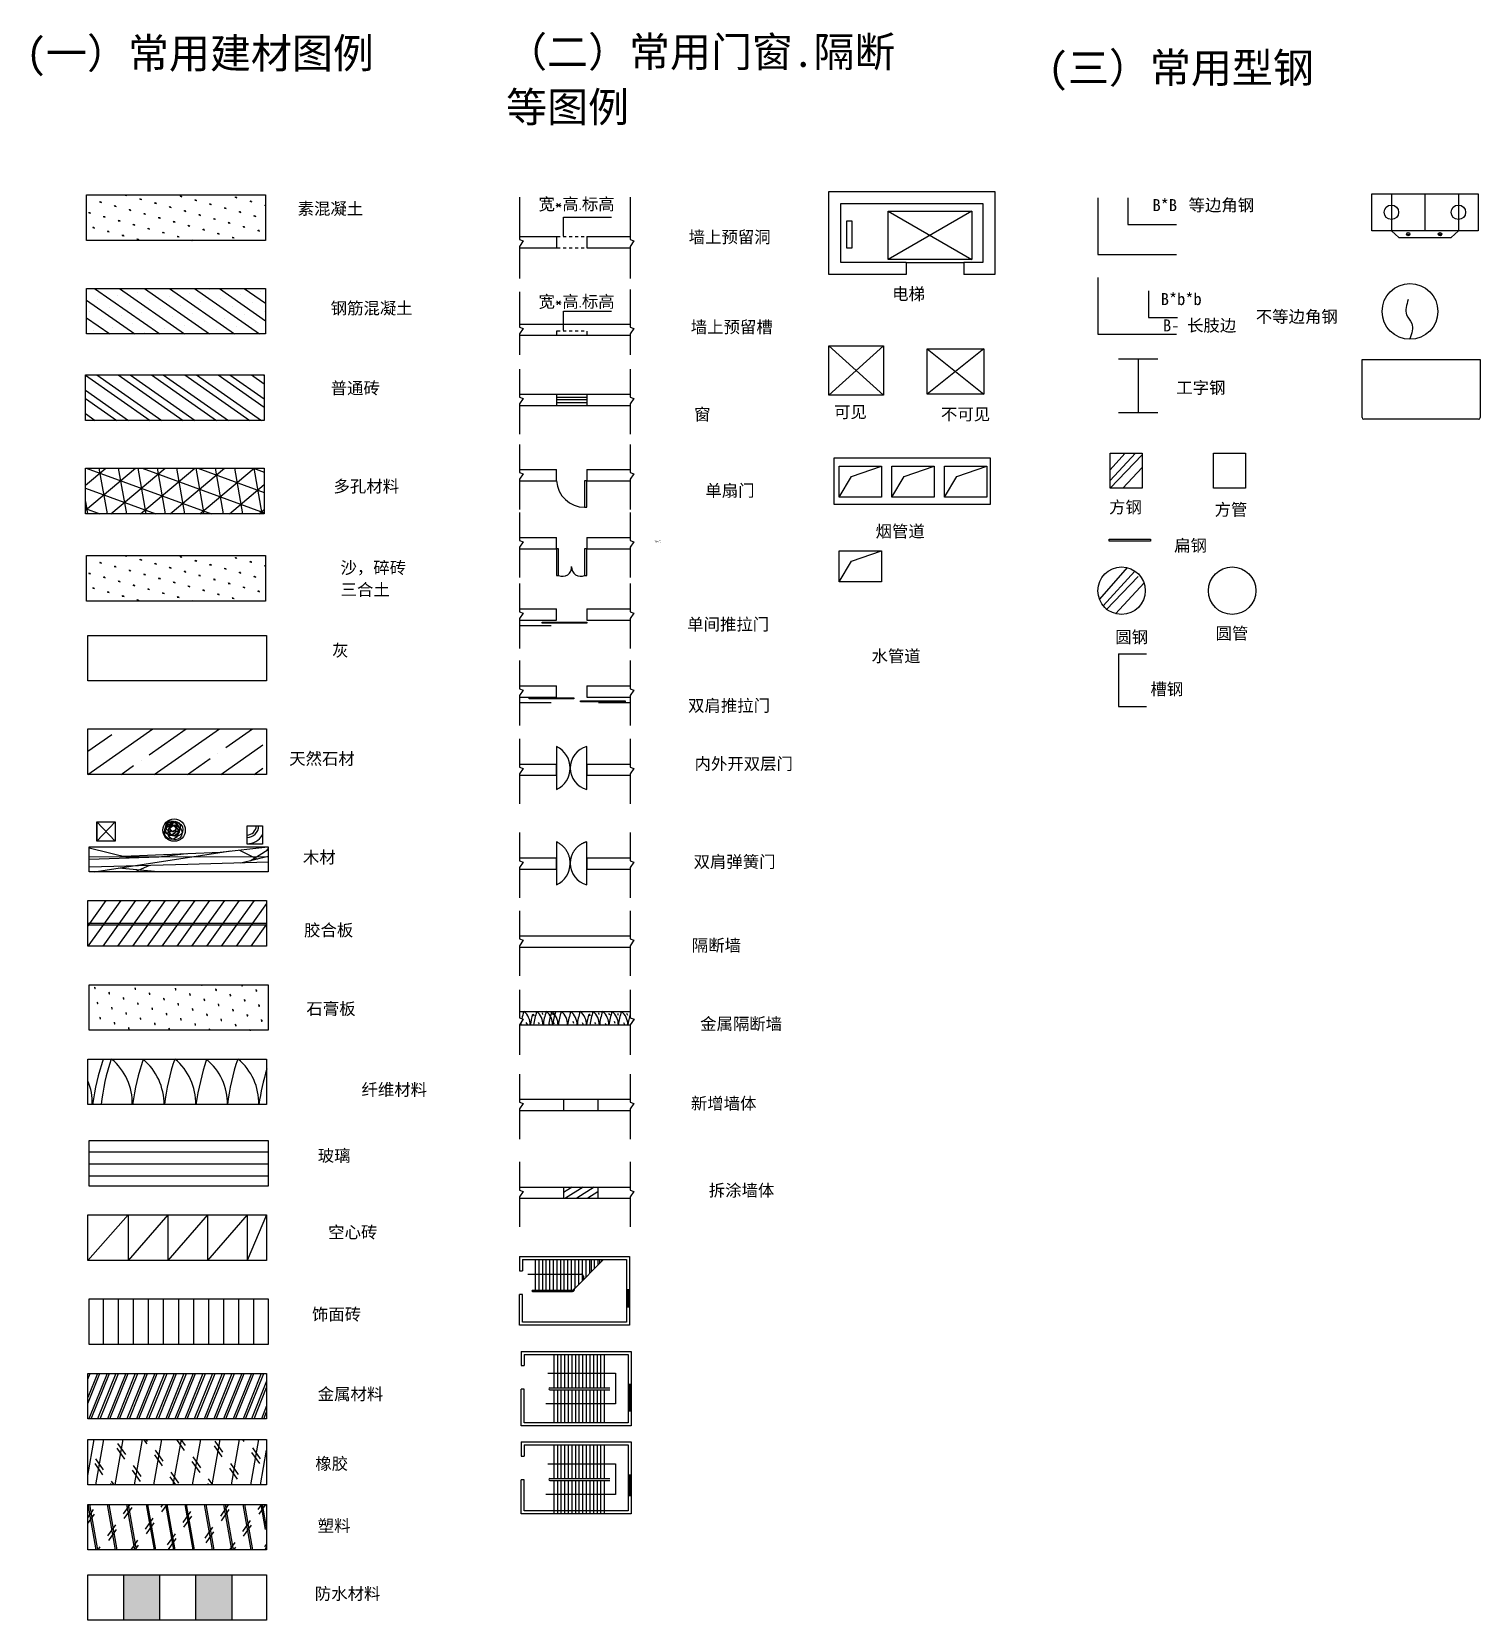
# Model space of a CAD drawing. Extents: x -42728 to 99010, y -18674 to 47645.
# Drawn here: x 91475 to 95090, y 36473 to 40437 of the extents above; entities that cross this region are included whole.
import ezdxf

# ---------------------------------------------------------------- set-up
doc = ezdxf.new("R2010")
doc.units = 0
doc.header["$LTSCALE"] = 100
doc.header["$MEASUREMENT"] = 0
doc.linetypes.add('ACAD_ISO03W100', pattern=[30, 12, -18])
doc.layers.get('0').update_dxf_attribs({"linetype": 'CONTINUOUS'})
doc.styles.get("Standard").update_dxf_attribs({"font": 'ISOCP'})
doc.styles.add('仿宋', font='')
doc.styles.get('仿宋').set_extended_font_data('FangSong_GB2312')

# ---------------------------------------------------------------- blocks, each defined once
blk = doc.blocks.new('A$C4C6D396E')
h = blk.add_hatch(color=256)
h.paths.add_polyline_path([(222.8, 75.8), (162.8, 75.8), (162.8, 0), (222.8, 0)])
h.paths.add_polyline_path([(342.8, 75.8), (282.8, 75.8), (282.8, 0), (342.8, 0)])
for p, q in [((100.9, 2371.5), (398.5, 2371.5)), ((100.9, 2295.7), (100.9, 2371.5)), ((100.9, 2366.5), (100.9, 2366.5)), ((100.9, 2365.6), (100.9, 2365.6)), ((122.4, 2359.8), (125.5, 2359)), ((123.2, 2359.6), (122.9, 2360.6)), ((123.6, 2359.5), (123.9, 2360.8)), ((123.9, 2359.4), (124.3, 2361)), ((124.3, 2359.3), (124.6, 2360.6)), ((124.7, 2359.2), (125.4, 2360)), ((146.9, 2353.3), (150, 2352.4)), ((147.7, 2353.1), (147.4, 2354)), ((148.1, 2353), (148.4, 2354.2)), ((148.5, 2352.9), (148.9, 2354.4)), ((148.9, 2352.8), (149.2, 2354)), ((149.2, 2352.7), (149.9, 2353.4)), ((164.9, 2371.2), (168, 2370.4)), ((165.7, 2371), (165.5, 2371.5)), ((166, 2370.9), (166.2, 2371.5)), ((166.4, 2370.8), (166.6, 2371.5)), ((166.8, 2370.7), (167, 2371.5)), ((167.2, 2370.6), (167.9, 2371.3)), ((189.4, 2364.7), (192.5, 2363.8)), ((190.2, 2364.5), (189.9, 2365.4)), ((190.6, 2364.4), (190.9, 2365.6)), ((191, 2364.3), (191.4, 2365.8)), ((191.3, 2364.2), (191.7, 2365.4)), ((191.7, 2364), (192.4, 2364.8)), ((214, 2358.1), (217, 2357.3)), ((214.7, 2357.9), (214.5, 2358.9)), ((215.1, 2357.8), (215.4, 2359)), ((215.5, 2357.7), (215.9, 2359.2)), ((215.9, 2357.6), (216.2, 2358.8)), ((216.3, 2357.5), (217, 2358.2)), ((239.6, 2351.2), (240, 2352.4)), ((240, 2351.1), (240.4, 2352.6)), ((256.5, 2369.5), (259.5, 2368.6)), ((257.2, 2369.3), (257, 2370.2)), ((257.6, 2369.2), (257.9, 2370.4)), ((258, 2369.1), (258.4, 2370.6)), ((258.4, 2369), (258.7, 2370.2)), ((258.8, 2368.9), (259.5, 2369.6)), ((281, 2362.9), (284.1, 2362.1)), ((281.8, 2362.7), (281.5, 2363.7)), ((282.1, 2362.6), (282.5, 2363.8)), ((282.5, 2362.5), (282.9, 2364)), ((282.9, 2362.4), (283.2, 2363.6)), ((283.3, 2362.3), (284, 2363)), ((305.5, 2356.3), (308.6, 2355.5)), ((306.3, 2356.1), (306, 2357.1)), ((306.7, 2356), (307, 2357.3)), ((307.1, 2355.9), (307.5, 2357.5)), ((307.4, 2355.8), (307.8, 2357)), ((307.8, 2355.7), (308.5, 2356.4)), ((348, 2367.7), (351.1, 2366.9)), ((348.8, 2367.5), (348.5, 2368.5)), ((349.2, 2367.4), (349.5, 2368.6)), ((349.6, 2367.3), (350, 2368.8)), ((349.9, 2367.2), (350.3, 2368.4)), ((350.3, 2367.1), (351, 2367.8)), ((372.6, 2361.1), (375.6, 2360.3)), ((373.3, 2360.9), (373.1, 2361.9)), ((373.7, 2360.8), (374, 2362.1)), ((374.1, 2360.7), (374.5, 2362.3)), ((374.5, 2360.6), (374.8, 2361.9)), ((374.9, 2360.5), (375.6, 2361.2)), ((397.1, 2354.6), (398.5, 2354.2)), ((397.9, 2354.4), (397.6, 2355.3)), ((398.2, 2354.3), (398.5, 2355.2)), ((398.5, 2371.5), (398.5, 2295.7)), ((821, 2367.8), (821, 2297.2)), ((1005.2, 2367.8), (1005.2, 2297.2)), ((1335.8, 2239.1), (1335.8, 2377.2)), ((1335.8, 2377.2), (1612.2, 2377.2)), ((1355.8, 2357.2), (1592.2, 2357.2)), ((1355.8, 2259.1), (1355.8, 2357.2)), ((1592.2, 2357.2), (1592.2, 2259.1)), ((1612.2, 2377.2), (1612.2, 2239.1)), ((1783.6, 2366.7), (1783.6, 2272.2)), ((1833.6, 2366.7), (1833.6, 2322.2)), ((2239.4, 2373.6), (2416.5, 2373.6)), ((2239.4, 2311.7), (2239.4, 2373.6)), ((2272, 2373.6), (2272, 2311.7)), ((2327.9, 2373.6), (2327.9, 2311.7)), ((2383.8, 2373.6), (2383.8, 2311.7)), ((2416.5, 2373.6), (2416.5, 2311.7)), ((104.4, 2341.9), (107.5, 2341.1)), ((105.2, 2341.7), (104.9, 2342.7)), ((105.6, 2341.6), (105.9, 2342.8)), ((106, 2341.5), (106.4, 2343)), ((106.4, 2341.4), (106.7, 2342.6)), ((106.7, 2341.3), (107.5, 2342)), ((129, 2335.3), (132, 2334.5)), ((129.7, 2335.1), (129.5, 2336.1)), ((130.1, 2335), (130.5, 2336.2)), ((130.5, 2334.9), (130.9, 2336.4)), ((130.9, 2334.8), (131.2, 2336)), ((131.3, 2334.7), (132, 2335.4)), ((153.5, 2328.7), (156.6, 2327.9)), ((154.3, 2328.5), (154, 2329.5)), ((154.7, 2328.4), (155, 2329.7)), ((155, 2328.3), (155.5, 2329.9)), ((155.4, 2328.2), (155.8, 2329.5)), ((155.8, 2328.1), (156.5, 2328.8)), ((171.5, 2346.7), (174.5, 2345.9)), ((172.2, 2346.5), (172, 2347.5)), ((172.6, 2346.4), (172.9, 2347.6)), ((173, 2346.3), (173.4, 2347.8)), ((173.4, 2346.2), (173.7, 2347.4)), ((173.8, 2346.1), (174.5, 2346.8)), ((196, 2340.1), (199.1, 2339.3)), ((196.8, 2339.9), (196.5, 2340.9)), ((197.2, 2339.8), (197.5, 2341.1)), ((197.5, 2339.7), (197.9, 2341.3)), ((197.9, 2339.6), (198.2, 2340.8)), ((198.3, 2339.5), (199, 2340.2)), ((220.5, 2333.5), (223.6, 2332.7)), ((221.3, 2333.3), (221, 2334.3)), ((221.7, 2333.3), (222, 2334.5)), ((222.1, 2333.1), (222.5, 2334.7)), ((222.5, 2333), (222.8, 2334.3)), ((222.8, 2332.9), (223.6, 2333.7)), ((238.5, 2351.5), (241.6, 2350.7)), ((239.3, 2351.3), (239, 2352.3)), ((240.4, 2351), (240.7, 2352.2)), ((240.8, 2350.9), (241.5, 2351.6)), ((245.1, 2327), (248.1, 2326.2)), ((245.8, 2326.8), (245.6, 2327.8)), ((246.2, 2326.7), (246.6, 2327.9)), ((246.6, 2326.6), (247, 2328.1)), ((247, 2326.5), (247.3, 2327.7)), ((247.4, 2326.4), (248.1, 2327.1)), ((263, 2344.9), (266.1, 2344.1)), ((263.8, 2344.7), (263.5, 2345.7)), ((264.2, 2344.6), (264.5, 2345.9)), ((264.6, 2344.5), (265, 2346.1)), ((265, 2344.4), (265.3, 2345.7)), ((265.3, 2344.3), (266, 2345)), ((287.6, 2338.4), (290.6, 2337.5)), ((288.3, 2338.2), (288.1, 2339.1)), ((288.7, 2338.1), (289, 2339.3)), ((289.1, 2338), (289.5, 2339.5)), ((289.5, 2337.9), (289.8, 2339.1)), ((289.9, 2337.7), (290.6, 2338.5)), ((312.1, 2331.8), (315.2, 2331)), ((312.9, 2331.6), (312.6, 2332.6)), ((313.3, 2331.5), (313.6, 2332.7)), ((313.6, 2331.4), (314, 2332.9)), ((314, 2331.3), (314.3, 2332.5)), ((314.4, 2331.2), (315.1, 2331.9)), ((330.1, 2349.7), (333.1, 2348.9)), ((330.8, 2349.5), (330.6, 2350.5)), ((331.2, 2349.5), (331.5, 2350.7)), ((331.6, 2349.3), (332, 2350.9)), ((332, 2349.2), (332.3, 2350.5)), ((332.4, 2349.1), (333.1, 2349.9)), ((337.4, 2325), (337.1, 2326)), ((337.8, 2324.9), (338.1, 2326.1)), ((338.2, 2324.8), (338.6, 2326.3)), ((338.6, 2324.7), (338.9, 2325.9)), ((354.6, 2343.2), (357.7, 2342.4)), ((355.4, 2343), (355.1, 2343.9)), ((355.7, 2342.9), (356.1, 2344.1)), ((356.1, 2342.8), (356.5, 2344.3)), ((356.5, 2342.7), (356.8, 2343.9)), ((356.9, 2342.6), (357.6, 2343.3)), ((379.1, 2336.6), (382.2, 2335.8)), ((379.9, 2336.4), (379.6, 2337.4)), ((380.3, 2336.3), (380.6, 2337.5)), ((380.7, 2336.2), (381.1, 2337.7)), ((381, 2336.1), (381.4, 2337.3)), ((381.4, 2336), (382.1, 2336.7)), ((1366, 2328.7), (1374, 2328.7)), ((1366, 2282.7), (1366, 2328.7)), ((1374, 2328.7), (1374, 2282.7)), ((1434.7, 2344.7), (1574.1, 2264)), ((1574.1, 2344.7), (1434.7, 2264)), ((1434.7, 2344.7), (1574.1, 2344.7)), ((1434.7, 2264), (1434.7, 2344.7)), ((1574.1, 2344.7), (1574.1, 2264)), ((111, 2317.4), (114.1, 2316.5)), ((111.8, 2317.1), (111.5, 2318.1)), ((112.2, 2317.1), (112.5, 2318.3)), ((112.5, 2316.9), (113, 2318.5)), ((112.9, 2316.8), (113.3, 2318.1)), ((113.3, 2316.7), (114, 2317.5)), ((135.5, 2310.8), (138.6, 2310)), ((136.3, 2310.6), (136, 2311.6)), ((136.7, 2310.5), (137, 2311.7)), ((137.1, 2310.4), (137.5, 2311.9)), ((137.5, 2310.3), (137.8, 2311.5)), ((137.8, 2310.2), (138.6, 2310.9)), ((160.1, 2304.2), (163.1, 2303.4)), ((160.8, 2304), (160.6, 2305)), ((161.2, 2303.9), (161.6, 2305.1)), ((161.6, 2303.8), (162, 2305.3)), ((162, 2303.7), (162.3, 2304.9)), ((162.4, 2303.6), (163.1, 2304.3)), ((178, 2322.2), (181.1, 2321.3)), ((178.8, 2322), (178.5, 2322.9)), ((179.2, 2321.9), (179.5, 2323.1)), ((179.6, 2321.8), (180, 2323.3)), ((180, 2321.7), (180.3, 2322.9)), ((180.3, 2321.5), (181.1, 2322.3)), ((202.6, 2315.6), (205.6, 2314.8)), ((203.3, 2315.4), (203.1, 2316.4)), ((203.7, 2315.3), (204.1, 2316.5)), ((204.1, 2315.2), (204.5, 2316.7)), ((204.5, 2315.1), (204.8, 2316.3)), ((204.9, 2315), (205.6, 2315.7)), ((227.1, 2309), (230.2, 2308.2)), ((227.9, 2308.8), (227.6, 2309.8)), ((228.3, 2308.7), (228.6, 2309.9)), ((228.6, 2308.6), (229.1, 2310.1)), ((229, 2308.5), (229.4, 2309.7)), ((229.4, 2308.4), (230.1, 2309.1)), ((251.6, 2302.4), (254.7, 2301.6)), ((252.4, 2302.2), (252.1, 2303.2)), ((252.8, 2302.1), (253.1, 2303.4)), ((253.2, 2302), (253.6, 2303.6)), ((253.6, 2301.9), (253.9, 2303.2)), ((253.9, 2301.8), (254.7, 2302.5)), ((269.6, 2320.4), (272.7, 2319.6)), ((270.4, 2320.2), (270.1, 2321.2)), ((270.8, 2320.1), (271.1, 2321.3)), ((271.1, 2320), (271.6, 2321.5)), ((271.5, 2319.9), (271.9, 2321.1)), ((271.9, 2319.8), (272.6, 2320.5)), ((294.1, 2313.8), (297.2, 2313)), ((294.9, 2313.6), (294.6, 2314.6)), ((295.3, 2313.5), (295.6, 2314.8)), ((295.7, 2313.4), (296.1, 2315)), ((296.1, 2313.3), (296.4, 2314.6)), ((296.4, 2313.2), (297.2, 2313.9)), ((318.7, 2307.3), (321.7, 2306.4)), ((319.4, 2307), (319.2, 2308)), ((319.8, 2307), (320.2, 2308.2)), ((320.2, 2306.9), (320.6, 2308.4)), ((320.6, 2306.7), (320.9, 2308)), ((321, 2306.6), (321.7, 2307.4)), ((336.6, 2325.2), (339.7, 2324.4)), ((338.9, 2324.6), (339.7, 2325.3)), ((343.2, 2300.7), (346.3, 2299.9)), ((344, 2300.5), (343.7, 2301.5)), ((344.4, 2300.4), (344.7, 2301.6)), ((344.7, 2300.3), (345.2, 2301.8)), ((345.1, 2300.2), (345.5, 2301.4)), ((345.5, 2300.1), (346.2, 2300.8)), ((361.2, 2318.6), (364.2, 2317.8)), ((361.9, 2318.4), (361.7, 2319.4)), ((362.3, 2318.3), (362.7, 2319.6)), ((362.7, 2318.2), (363.1, 2319.8)), ((363.1, 2318.1), (363.4, 2319.4)), ((363.5, 2318), (364.2, 2318.7)), ((385.7, 2312.1), (388.8, 2311.2)), ((386.5, 2311.9), (386.2, 2312.8)), ((386.9, 2311.8), (387.2, 2313)), ((387.2, 2311.7), (387.7, 2313.2)), ((387.6, 2311.6), (388, 2312.8)), ((388, 2311.5), (388.7, 2312.2)), ((821.6, 2302.2), (883, 2302.2)), ((883, 2302.2), (883, 2283.5)), ((933, 2302.2), (933, 2283.5)), ((933, 2302.2), (1005.2, 2302.2)), ((1833.6, 2322.2), (1914.2, 2322.2)), ((2416.5, 2311.7), (2239.4, 2311.7)), ((2272, 2311.7), (2284.2, 2300.5)), ((2284.2, 2300.5), (2371.4, 2300.5)), ((2298.5, 2306.4), (2301.6, 2306.4)), ((2298.5, 2305.5), (2298.5, 2306.4)), ((2301.6, 2305.5), (2298.5, 2305.5)), ((2301.6, 2306.4), (2301.6, 2305.5)), ((2351.5, 2306.1), (2354.6, 2306.1)), ((2351.5, 2305.2), (2351.5, 2306.1)), ((2354.6, 2305.2), (2351.5, 2305.2)), ((2354.6, 2306.1), (2354.6, 2305.2)), ((2371.4, 2300.5), (2383.9, 2312)), ((398.5, 2295.7), (100.9, 2295.7)), ((184.6, 2297.6), (187.7, 2296.8)), ((185.4, 2297.4), (185.1, 2298.4)), ((185.8, 2297.3), (186.1, 2298.6)), ((186.2, 2297.2), (186.6, 2298.8)), ((186.5, 2297.1), (186.9, 2298.4)), ((186.9, 2297), (187.6, 2297.7)), ((276.2, 2295.9), (276.7, 2295.7)), ((276.9, 2295.7), (276.7, 2296.6)), ((277.4, 2295.7), (277.7, 2296.8)), ((277.8, 2295.7), (278.1, 2297)), ((278.2, 2295.7), (278.4, 2296.6)), ((279, 2295.7), (279.2, 2296)), ((821, 2297.2), (827.5, 2295)), ((827.5, 2295), (821, 2286)), ((821, 2286), (821, 2232.4)), ((821.6, 2283.5), (883, 2283.5)), ((933, 2283.5), (1005.2, 2283.5)), ((1005.2, 2297.2), (1011.7, 2295)), ((1011.7, 2295), (1005.2, 2286)), ((1005.2, 2286), (1005.2, 2232.4)), ((1374, 2282.7), (1366, 2282.7)), ((1464.4, 2259.1), (1355.8, 2259.1)), ((1574.1, 2264), (1434.7, 2264)), ((1464.4, 2259.1), (1560.8, 2259.1)), ((1464.4, 2259.1), (1464.4, 2239.1)), ((1560.8, 2259.1), (1560.8, 2239.1)), ((1592.2, 2259.1), (1560.8, 2259.1)), ((1783.6, 2272.2), (1914.2, 2272.2)), ((1464.4, 2239.1), (1335.8, 2239.1)), ((1612.2, 2239.1), (1560.8, 2239.1)), ((1783.6, 2234.4), (1783.6, 2139.9)), ((100.9, 2216), (398.5, 2216)), ((100.9, 2140.2), (100.9, 2216)), ((100.9, 2196.3), (181, 2140.2)), ((114.2, 2216), (222.5, 2140.2)), ((119.3, 2197.9), (119.3, 2197.9)), ((152.5, 2203.8), (152.5, 2203.8)), ((155.7, 2216), (264, 2140.2)), ((185.6, 2209.6), (185.6, 2209.6)), ((197.2, 2216), (305.5, 2140.2)), ((205.1, 2196), (205.1, 2196)), ((218.8, 2215.5), (218.8, 2215.5)), ((238.3, 2201.8), (238.3, 2201.8)), ((238.7, 2216), (347, 2140.2)), ((271.5, 2207.7), (271.5, 2207.7)), ((280.3, 2216), (388.5, 2140.2)), ((291, 2194), (291, 2194)), ((304.6, 2213.5), (304.6, 2213.5)), ((321.8, 2216), (398.5, 2162.3)), ((324.1, 2199.9), (324.1, 2199.9)), ((357.3, 2205.7), (357.3, 2205.7)), ((363.3, 2216), (398.5, 2191.4)), ((390.5, 2211.5), (390.5, 2211.5)), ((398.5, 2216), (398.5, 2140.2)), ((821, 2210.3), (821, 2151.7)), ((1005.2, 2214.2), (1005.2, 2151.7)), ((1868, 2212.1), (1868, 2167.6)), ((105.6, 2178.4), (105.6, 2178.4)), ((138.8, 2184.3), (138.8, 2184.3)), ((158.3, 2170.6), (158.3, 2170.6)), ((172, 2190.1), (172, 2190.1)), ((191.5, 2176.5), (191.5, 2176.5)), ((224.6, 2182.3), (224.6, 2182.3)), ((244.1, 2168.7), (244.1, 2168.7)), ((257.8, 2188.2), (257.8, 2188.2)), ((277.3, 2174.5), (277.3, 2174.5)), ((310.5, 2180.3), (310.5, 2180.3)), ((343.6, 2186.2), (343.6, 2186.2)), ((363.1, 2172.5), (363.1, 2172.5)), ((376.8, 2192), (376.8, 2192)), ((396.3, 2178.4), (396.3, 2178.4)), ((1868, 2167.6), (1916, 2167.6)), ((100.9, 2167.2), (139.4, 2140.2)), ((111.5, 2145.3), (111.5, 2145.3)), ((125.2, 2164.8), (125.2, 2164.8)), ((144.7, 2151.1), (144.7, 2151.1)), ((177.8, 2157), (177.8, 2157)), ((197.3, 2143.3), (197.3, 2143.3)), ((211, 2162.8), (211, 2162.8)), ((230.5, 2149.1), (230.5, 2149.1)), ((263.7, 2155), (263.7, 2155)), ((283.2, 2141.3), (283.2, 2141.3)), ((296.8, 2160.8), (296.8, 2160.8)), ((316.3, 2147.2), (316.3, 2147.2)), ((330, 2166.7), (330, 2166.7)), ((349.5, 2153), (349.5, 2153)), ((382.7, 2158.9), (382.7, 2158.9)), ((821, 2151.7), (827.5, 2149.5)), ((827.5, 2149.5), (821, 2140.6)), ((821.6, 2156.7), (933, 2156.7)), ((883, 2144.9), (883, 2138)), ((933, 2156.7), (1005.2, 2156.7)), ((933, 2144.9), (933, 2138)), ((1005.2, 2151.7), (1011.7, 2149.5)), ((1011.7, 2149.5), (1005.2, 2140.6)), ((398.5, 2140.2), (100.9, 2140.2)), ((821, 2140.6), (821, 2105.7)), ((821.6, 2138), (933, 2138)), ((933, 2138), (1005.2, 2138)), ((1005.2, 2140.6), (1005.2, 2105.7)), ((1336, 2120.7), (1427.1, 2038.3)), ((1427.1, 2120.7), (1336, 2038.3)), ((1336, 2120.7), (1427.1, 2120.7)), ((1336, 2038.3), (1336, 2120.7)), ((1427.1, 2120.7), (1427.1, 2038.3)), ((1783.6, 2139.9), (1914.2, 2139.9)), ((1818, 2098.7), (1883.3, 2098.7)), ((1850.6, 2098.7), (1850.6, 2009.4)), ((2223.2, 2001.3), (2223.2, 2097.9)), ((2223.2, 2097.9), (2419.9, 2097.9)), ((2419.9, 2097.9), (2419.9, 2001.3)), ((98.9, 2072.2), (396.5, 2072.2)), ((98.9, 1996.4), (98.9, 2072.2)), ((98.9, 2071.7), (206.5, 1996.4)), ((117.8, 2072.2), (226, 1996.4)), ((153.6, 2072.2), (261.8, 1996.4)), ((173.1, 2072.2), (281.4, 1996.4)), ((208.9, 2072.2), (317.2, 1996.4)), ((228.5, 2072.2), (336.8, 1996.4)), ((264.3, 2072.2), (372.5, 1996.4)), ((283.8, 2072.2), (392.1, 1996.4)), ((319.6, 2072.2), (396.5, 2018.3)), ((339.2, 2072.2), (396.5, 2032)), ((375, 2072.2), (396.5, 2057.1)), ((394.6, 2072.2), (396.5, 2070.8)), ((396.5, 2072.2), (396.5, 1996.4)), ((821, 2081.9), (821, 2034.9)), ((1005.2, 2081.9), (1005.2, 2034.9)), ((98.9, 2046.6), (170.7, 1996.4)), ((821.6, 2040), (883, 2040)), ((883, 2040), (883, 2021.2)), ((933, 2040), (933, 2021.2)), ((933, 2040), (1005.2, 2040)), ((1427.1, 2038.3), (1336, 2038.3)), ((98.9, 2032.9), (151.1, 1996.4)), ((821, 2034.9), (827.5, 2032.8)), ((827.5, 2032.8), (821, 2023.8)), ((821, 2023.8), (821, 1973.6)), ((821.6, 2021.2), (883, 2021.2)), ((933, 2021.2), (1005.2, 2021.2)), ((1005.2, 2034.9), (1011.7, 2032.8)), ((1011.7, 2032.8), (1005.2, 2023.8)), ((1005.2, 2023.8), (1005.2, 1973.6)), ((1818, 2009.4), (1883.3, 2009.4)), ((98.9, 2007.9), (115.3, 1996.4)), ((396.5, 1996.4), (98.9, 1996.4)), ((2416.9, 1998.3), (2226.2, 1998.3)), ((821, 1956.5), (821, 1909.6)), ((1005.2, 1956.5), (1005.2, 1909.6)), ((1344.6, 1933.9), (1604.2, 1933.9)), ((1344.6, 1856.6), (1344.6, 1933.9)), ((1604.2, 1933.9), (1604.2, 1856.6)), ((1846.3, 1942), (1804.2, 1896.2)), ((1804.2, 1942), (1857.5, 1942)), ((1804.2, 1883.6), (1804.2, 1942)), ((1828.3, 1941.4), (1804.2, 1914.2)), ((1857.5, 1939.2), (1804.2, 1883.8)), ((1857.5, 1942), (1857.5, 1883.6)), ((1976.1, 1942), (2029.4, 1942)), ((1976.1, 1883.6), (1976.1, 1942)), ((2029.4, 1942), (2029.4, 1883.6)), ((98.9, 1916.7), (396.5, 1916.7)), ((98.9, 1840.9), (98.9, 1916.7)), ((98.9, 1888.4), (132.6, 1916.7)), ((98.9, 1847), (182, 1916.7)), ((100.3, 1916.7), (308.6, 1840.9)), ((121.4, 1916.7), (134.8, 1840.9)), ((141.1, 1840.9), (231.4, 1916.7)), ((153.6, 1916.7), (167, 1840.9)), ((185.9, 1916.7), (199.2, 1840.9)), ((190.5, 1840.9), (280.8, 1916.7)), ((193.1, 1916.7), (396.5, 1842.7)), ((218.1, 1916.7), (231.5, 1840.9)), ((239.8, 1840.9), (330.2, 1916.7)), ((250.4, 1916.7), (263.7, 1840.9)), ((282.6, 1916.7), (296, 1840.9)), ((286, 1916.7), (396.5, 1876.4)), ((289.2, 1840.9), (379.6, 1916.7)), ((314.8, 1916.7), (328.2, 1840.9)), ((347.1, 1916.7), (360.4, 1840.9)), ((378.8, 1916.7), (396.5, 1910.2)), ((379.3, 1916.7), (392.7, 1840.9)), ((396.5, 1916.7), (396.5, 1840.9)), ((821, 1909.6), (827.5, 1907.4)), ((827.5, 1907.4), (821, 1898.5)), ((821.6, 1914.6), (883, 1914.6)), ((933, 1914.6), (1005.2, 1914.6)), ((1005.2, 1909.6), (1011.7, 1907.4)), ((1011.7, 1907.4), (1005.2, 1898.5)), ((1353.2, 1920.1), (1423.7, 1920.1)), ((1353.2, 1868.6), (1353.2, 1920.1)), ((1373.8, 1902.9), (1423.7, 1920.1)), ((1423.7, 1920.1), (1423.7, 1868.6)), ((1440.9, 1920.1), (1511.4, 1920.1)), ((1440.9, 1868.6), (1440.9, 1920.1)), ((1461.5, 1902.9), (1511.4, 1920.1)), ((1511.4, 1920.1), (1511.4, 1868.6)), ((1528.6, 1920.1), (1599, 1920.1)), ((1528.6, 1868.6), (1528.6, 1920.1)), ((1549.2, 1902.9), (1599, 1920.1)), ((1599, 1920.1), (1599, 1868.6)), ((1857.5, 1918.1), (1825.4, 1883.6)), ((98.9, 1883.4), (215.8, 1840.9)), ((338.6, 1840.9), (396.5, 1889.5)), ((821, 1898.5), (821, 1848.3)), ((821.6, 1895.9), (883, 1895.9)), ((933, 1895.9), (1005.2, 1895.9)), ((1005.2, 1898.5), (1005.2, 1848.3)), ((1353.2, 1868.6), (1373.8, 1902.9)), ((1440.9, 1868.6), (1461.5, 1902.9)), ((1528.6, 1868.6), (1549.2, 1902.9)), ((1857.5, 1883.6), (1804.2, 1883.6)), ((2029.4, 1883.6), (1976.1, 1883.6)), ((98.9, 1861.3), (102.5, 1840.9)), ((1604.2, 1856.6), (1344.6, 1856.6)), ((1423.7, 1868.6), (1353.2, 1868.6)), ((1511.4, 1868.6), (1440.9, 1868.6)), ((1599, 1868.6), (1528.6, 1868.6)), ((98.9, 1849.6), (122.9, 1840.9)), ((396.5, 1840.9), (98.9, 1840.9)), ((388, 1840.9), (396.5, 1848)), ((821, 1843.2), (821, 1796.3)), ((1005.2, 1843.2), (1005.2, 1796.3)), ((821.6, 1801.3), (883, 1801.3)), ((933, 1801.3), (1005.2, 1801.3)), ((1802.5, 1798.9), (1871.2, 1798.9)), ((1802.5, 1795.4), (1802.5, 1798.9)), ((1871.2, 1798.9), (1871.2, 1795.4)), ((100.9, 1771.6), (398.5, 1771.6)), ((100.9, 1695.8), (100.9, 1771.6)), ((164.9, 1771.3), (168, 1770.4)), ((165.7, 1771), (165.5, 1771.6)), ((166, 1771), (166.2, 1771.6)), ((166.4, 1770.8), (166.6, 1771.6)), ((166.8, 1770.7), (167, 1771.6)), ((167.2, 1770.6), (167.9, 1771.4)), ((398.5, 1771.6), (398.5, 1695.8)), ((821, 1796.3), (827.5, 1794.1)), ((827.5, 1794.1), (821, 1785.2)), ((821, 1785.2), (821, 1734.9)), ((821.6, 1782.6), (883, 1782.6)), ((933, 1782.6), (1005.2, 1782.6)), ((1005.2, 1796.3), (1011.7, 1794.1)), ((1011.7, 1794.1), (1005.2, 1785.2)), ((1005.2, 1785.2), (1005.2, 1734.9)), ((1353.2, 1779.3), (1423.7, 1779.3)), ((1353.2, 1727.7), (1353.2, 1779.3)), ((1373.8, 1762.1), (1423.7, 1779.3)), ((1423.7, 1779.3), (1423.7, 1727.7)), ((1871.2, 1795.4), (1802.5, 1795.4)), ((100.9, 1766.5), (100.9, 1766.5)), ((100.9, 1765.6), (100.9, 1765.6)), ((122.4, 1759.9), (125.5, 1759)), ((123.2, 1759.7), (122.9, 1760.6)), ((123.6, 1759.6), (123.9, 1760.8)), ((123.9, 1759.5), (124.3, 1761)), ((124.3, 1759.4), (124.6, 1760.6)), ((124.7, 1759.3), (125.4, 1760)), ((146.9, 1753.3), (150, 1752.5)), ((147.7, 1753.1), (147.4, 1754.1)), ((148.1, 1753), (148.4, 1754.2)), ((148.5, 1752.9), (148.9, 1754.4)), ((148.9, 1752.8), (149.2, 1754)), ((149.2, 1752.7), (149.9, 1753.4)), ((171.5, 1746.7), (174.5, 1745.9)), ((172.2, 1746.5), (172, 1747.5)), ((172.6, 1746.4), (172.9, 1747.6)), ((173, 1746.3), (173.4, 1747.8)), ((173.4, 1746.2), (173.7, 1747.4)), ((173.8, 1746.1), (174.5, 1746.8)), ((189.4, 1764.7), (192.5, 1763.9)), ((190.2, 1764.5), (189.9, 1765.5)), ((190.6, 1764.4), (190.9, 1765.6)), ((191, 1764.3), (191.4, 1765.8)), ((191.3, 1764.2), (191.7, 1765.4)), ((191.7, 1764.1), (192.4, 1764.8)), ((214, 1758.1), (217, 1757.3)), ((214.7, 1757.9), (214.5, 1758.9)), ((215.1, 1757.8), (215.4, 1759)), ((215.5, 1757.7), (215.9, 1759.2)), ((215.9, 1757.6), (216.2, 1758.8)), ((216.3, 1757.5), (217, 1758.2)), ((238.5, 1751.5), (241.6, 1750.7)), ((239.3, 1751.3), (239, 1752.3)), ((239.6, 1751.2), (240, 1752.5)), ((240, 1751.1), (240.4, 1752.7)), ((240.4, 1751), (240.7, 1752.3)), ((240.8, 1750.9), (241.5, 1751.6)), ((256.5, 1769.5), (259.5, 1768.7)), ((257.2, 1769.3), (257, 1770.3)), ((257.6, 1769.2), (257.9, 1770.4)), ((258, 1769.1), (258.4, 1770.6)), ((258.4, 1769), (258.7, 1770.2)), ((258.8, 1768.9), (259.5, 1769.6)), ((263, 1745), (266.1, 1744.1)), ((263.8, 1744.7), (263.5, 1745.7)), ((264.2, 1744.7), (264.5, 1745.9)), ((264.6, 1744.6), (265, 1746.1)), ((265, 1744.5), (265.3, 1745.7)), ((265.3, 1744.3), (266, 1745.1)), ((281, 1762.9), (284.1, 1762.1)), ((281.8, 1762.7), (281.5, 1763.7)), ((282.1, 1762.6), (282.5, 1763.8)), ((282.5, 1762.5), (282.9, 1764)), ((282.9, 1762.4), (283.2, 1763.6)), ((283.3, 1762.3), (284, 1763)), ((305.5, 1756.3), (308.6, 1755.5)), ((306.3, 1756.1), (306, 1757.1)), ((306.7, 1756), (307, 1757.3)), ((307.1, 1755.9), (307.5, 1757.5)), ((307.4, 1755.8), (307.8, 1757.1)), ((307.8, 1755.7), (308.5, 1756.4)), ((330.1, 1749.8), (333.1, 1748.9)), ((330.8, 1749.6), (330.6, 1750.5)), ((331.2, 1749.5), (331.5, 1750.7)), ((331.6, 1749.4), (332, 1750.9)), ((332, 1749.3), (332.3, 1750.5)), ((332.4, 1749.2), (333.1, 1749.9)), ((348, 1767.7), (351.1, 1766.9)), ((348.8, 1767.5), (348.5, 1768.5)), ((349.2, 1767.4), (349.5, 1768.7)), ((349.6, 1767.3), (350, 1768.9)), ((349.9, 1767.2), (350.3, 1768.5)), ((350.3, 1767.1), (351, 1767.8)), ((372.6, 1761.2), (375.6, 1760.3)), ((373.3, 1760.9), (373.1, 1761.9)), ((373.7, 1760.9), (374, 1762.1)), ((374.1, 1760.8), (374.5, 1762.3)), ((374.5, 1760.6), (374.8, 1761.9)), ((374.9, 1760.5), (375.6, 1761.3)), ((397.1, 1754.6), (398.5, 1754.2)), ((397.9, 1754.4), (397.6, 1755.4)), ((398.2, 1754.3), (398.5, 1755.2)), ((1353.2, 1727.7), (1373.8, 1762.1)), ((1832.5, 1751.4), (1786.2, 1698.9)), ((1845.3, 1745.7), (1792.4, 1688.1)), ((104.4, 1741.9), (107.5, 1741.1)), ((105.2, 1741.7), (104.9, 1742.7)), ((105.6, 1741.6), (105.9, 1742.8)), ((106, 1741.5), (106.4, 1743)), ((106.4, 1741.4), (106.7, 1742.6)), ((106.7, 1741.3), (107.5, 1742)), ((111.8, 1717.2), (111.5, 1718.1)), ((112.2, 1717.1), (112.5, 1718.3)), ((112.5, 1717), (113, 1718.5)), ((112.9, 1716.9), (113.3, 1718.1)), ((129, 1735.3), (132, 1734.5)), ((129.7, 1735.1), (129.5, 1736.1)), ((130.1, 1735), (130.5, 1736.3)), ((130.5, 1734.9), (130.9, 1736.5)), ((130.9, 1734.8), (131.2, 1736.1)), ((131.3, 1734.7), (132, 1735.4)), ((153.5, 1728.8), (156.6, 1727.9)), ((154.3, 1728.5), (154, 1729.5)), ((154.7, 1728.5), (155, 1729.7)), ((155, 1728.4), (155.5, 1729.9)), ((155.4, 1728.3), (155.8, 1729.5)), ((155.8, 1728.1), (156.5, 1728.9)), ((178, 1722.2), (181.1, 1721.4)), ((178.8, 1722), (178.5, 1723)), ((179.2, 1721.9), (179.5, 1723.1)), ((179.6, 1721.8), (180, 1723.3)), ((180, 1721.7), (180.3, 1722.9)), ((180.3, 1721.6), (181.1, 1722.3)), ((196, 1740.1), (199.1, 1739.3)), ((196.8, 1739.9), (196.5, 1740.9)), ((197.2, 1739.8), (197.5, 1741.1)), ((197.5, 1739.7), (197.9, 1741.3)), ((197.9, 1739.6), (198.2, 1740.9)), ((198.3, 1739.5), (199, 1740.2)), ((220.5, 1733.6), (223.6, 1732.7)), ((221.3, 1733.4), (221, 1734.3)), ((221.7, 1733.3), (222, 1734.5)), ((222.1, 1733.2), (222.5, 1734.7)), ((222.5, 1733.1), (222.8, 1734.3)), ((222.8, 1733), (223.6, 1733.7)), ((245.1, 1727), (248.1, 1726.2)), ((245.8, 1726.8), (245.6, 1727.8)), ((246.2, 1726.7), (246.6, 1727.9)), ((246.6, 1726.6), (247, 1728.1)), ((247, 1726.5), (247.3, 1727.7)), ((247.4, 1726.4), (248.1, 1727.1)), ((269.6, 1720.4), (272.7, 1719.6)), ((270.4, 1720.2), (270.1, 1721.2)), ((270.8, 1720.1), (271.1, 1721.3)), ((271.1, 1720), (271.6, 1721.6)), ((271.5, 1719.9), (271.9, 1721.1)), ((271.9, 1719.8), (272.6, 1720.5)), ((287.6, 1738.4), (290.6, 1737.6)), ((288.3, 1738.2), (288.1, 1739.2)), ((288.7, 1738.1), (289, 1739.3)), ((289.1, 1738), (289.5, 1739.5)), ((289.5, 1737.9), (289.8, 1739.1)), ((289.9, 1737.8), (290.6, 1738.5)), ((312.1, 1731.8), (315.2, 1731)), ((312.9, 1731.6), (312.6, 1732.6)), ((313.3, 1731.5), (313.6, 1732.7)), ((313.6, 1731.4), (314, 1732.9)), ((314, 1731.3), (314.3, 1732.5)), ((314.4, 1731.2), (315.1, 1731.9)), ((336.6, 1725.2), (339.7, 1724.4)), ((337.4, 1725), (337.1, 1726)), ((337.8, 1724.9), (338.1, 1726.2)), ((338.2, 1724.8), (338.6, 1726.4)), ((338.6, 1724.7), (338.9, 1726)), ((338.9, 1724.6), (339.7, 1725.3)), ((354.6, 1743.2), (357.7, 1742.4)), ((355.4, 1743), (355.1, 1744)), ((355.7, 1742.9), (356.1, 1744.1)), ((356.1, 1742.8), (356.5, 1744.3)), ((356.5, 1742.7), (356.8, 1743.9)), ((356.9, 1742.6), (357.6, 1743.3)), ((361.2, 1718.7), (364.2, 1717.8)), ((361.9, 1718.5), (361.7, 1719.4)), ((362.3, 1718.4), (362.7, 1719.6)), ((362.7, 1718.3), (363.1, 1719.8)), ((363.1, 1718.2), (363.4, 1719.4)), ((363.5, 1718), (364.2, 1718.8)), ((379.1, 1736.6), (382.2, 1735.8)), ((379.9, 1736.4), (379.6, 1737.4)), ((380.3, 1736.3), (380.6, 1737.5)), ((380.7, 1736.2), (381.1, 1737.8)), ((381, 1736.1), (381.4, 1737.3)), ((381.4, 1736), (382.1, 1736.7)), ((821, 1724.9), (821, 1677.9)), ((1005.2, 1724.9), (1005.2, 1677.9)), ((1423.7, 1727.7), (1353.2, 1727.7)), ((1850.6, 1736.6), (1797.3, 1681.1)), ((1860.4, 1725.9), (1812.9, 1674.8)), ((398.5, 1695.8), (100.9, 1695.8)), ((111, 1717.4), (114.1, 1716.5)), ((113.3, 1716.8), (114, 1717.5)), ((135.5, 1710.8), (138.6, 1710)), ((136.3, 1710.6), (136, 1711.6)), ((136.7, 1710.5), (137, 1711.7)), ((137.1, 1710.4), (137.5, 1711.9)), ((137.5, 1710.3), (137.8, 1711.5)), ((137.8, 1710.2), (138.6, 1710.9)), ((160.1, 1704.2), (163.1, 1703.4)), ((160.8, 1704), (160.6, 1705)), ((161.2, 1703.9), (161.6, 1705.1)), ((161.6, 1703.8), (162, 1705.4)), ((162, 1703.7), (162.3, 1704.9)), ((162.4, 1703.6), (163.1, 1704.3)), ((184.6, 1697.6), (187.7, 1696.8)), ((185.4, 1697.4), (185.1, 1698.4)), ((185.8, 1697.3), (186.1, 1698.6)), ((186.2, 1697.2), (186.6, 1698.8)), ((186.5, 1697.1), (186.9, 1698.4)), ((186.9, 1697), (187.6, 1697.8)), ((202.6, 1715.6), (205.6, 1714.8)), ((203.3, 1715.4), (203.1, 1716.4)), ((203.7, 1715.3), (204.1, 1716.5)), ((204.1, 1715.2), (204.5, 1716.7)), ((204.5, 1715.1), (204.8, 1716.3)), ((204.9, 1715), (205.6, 1715.7)), ((227.1, 1709), (230.2, 1708.2)), ((227.9, 1708.8), (227.6, 1709.8)), ((228.3, 1708.7), (228.6, 1710)), ((228.6, 1708.6), (229.1, 1710.2)), ((229, 1708.5), (229.4, 1709.8)), ((229.4, 1708.4), (230.1, 1709.1)), ((251.6, 1702.5), (254.7, 1701.6)), ((252.4, 1702.3), (252.1, 1703.2)), ((252.8, 1702.2), (253.1, 1703.4)), ((253.2, 1702.1), (253.6, 1703.6)), ((253.6, 1702), (253.9, 1703.2)), ((253.9, 1701.8), (254.7, 1702.6)), ((276.2, 1695.9), (276.7, 1695.8)), ((276.9, 1695.8), (276.7, 1696.7)), ((277.4, 1695.8), (277.7, 1696.8)), ((277.8, 1695.8), (278.1, 1697)), ((278.2, 1695.8), (278.4, 1696.6)), ((279, 1695.8), (279.2, 1696)), ((294.1, 1713.8), (297.2, 1713)), ((294.9, 1713.6), (294.6, 1714.6)), ((295.3, 1713.5), (295.6, 1714.8)), ((295.7, 1713.4), (296.1, 1715)), ((296.1, 1713.3), (296.4, 1714.6)), ((296.4, 1713.2), (297.2, 1714)), ((318.7, 1707.3), (321.7, 1706.4)), ((319.4, 1707.1), (319.2, 1708)), ((319.8, 1707), (320.2, 1708.2)), ((320.2, 1706.9), (320.6, 1708.4)), ((320.6, 1706.8), (320.9, 1708)), ((321, 1706.7), (321.7, 1707.4)), ((343.2, 1700.7), (346.3, 1699.9)), ((344, 1700.5), (343.7, 1701.5)), ((344.4, 1700.4), (344.7, 1701.6)), ((344.7, 1700.3), (345.2, 1701.8)), ((345.1, 1700.2), (345.5, 1701.4)), ((345.5, 1700.1), (346.2, 1700.8)), ((385.7, 1712.1), (388.8, 1711.3)), ((386.5, 1711.9), (386.2, 1712.9)), ((386.9, 1711.8), (387.2, 1713)), ((387.2, 1711.7), (387.7, 1713.2)), ((387.6, 1711.6), (388, 1712.8)), ((388, 1711.5), (388.7, 1712.2)), ((821, 1677.9), (827.5, 1675.8)), ((827.5, 1675.8), (821, 1666.8)), ((821, 1666.8), (821, 1616.6)), ((821.6, 1682.9), (883, 1682.9)), ((933, 1682.9), (1005.2, 1682.9)), ((1005.2, 1677.9), (1011.7, 1675.8)), ((1011.7, 1675.8), (1005.2, 1666.8)), ((1005.2, 1666.8), (1005.2, 1616.6)), ((102.8, 1638.7), (400.4, 1638.7)), ((102.8, 1562.9), (102.8, 1638.7)), ((400.4, 1638.7), (400.4, 1562.9)), ((821.6, 1664.2), (883, 1664.2)), ((933, 1664.2), (1005.2, 1664.2)), ((821, 1596.8), (821, 1549.8)), ((1005.2, 1596.8), (1005.2, 1549.8)), ((1818, 1608.2), (1818, 1520.6)), ((1818, 1608.2), (1864.4, 1608.2)), ((400.4, 1562.9), (102.8, 1562.9)), ((821, 1549.8), (827.5, 1547.6)), ((827.5, 1547.6), (821, 1538.7)), ((821, 1538.7), (821, 1488.5)), ((821.6, 1554.8), (883, 1554.8)), ((821.6, 1536.1), (883, 1536.1)), ((933, 1554.8), (1005.2, 1554.8)), ((933, 1536.1), (1005.2, 1536.1)), ((1005.2, 1549.8), (1011.7, 1547.6)), ((1011.7, 1547.6), (1005.2, 1538.7)), ((1005.2, 1538.7), (1005.2, 1488.5)), ((1818, 1520.6), (1864.4, 1520.6)), ((102.8, 1407.4), (211.1, 1483.2)), ((102.8, 1483.2), (400.4, 1483.2)), ((102.8, 1407.4), (102.8, 1483.2)), ((155.6, 1483.1), (155.6, 1483.1)), ((205, 1440.2), (266.4, 1483.2)), ((213.5, 1407.4), (321.8, 1483.2)), ((332.4, 1451.9), (377.1, 1483.2)), ((400.4, 1483.2), (400.4, 1407.4)), ((102.8, 1446.2), (142.6, 1474)), ((324.2, 1407.4), (394.2, 1456.4)), ((821, 1466.6), (821, 1419.6)), ((1005.2, 1466.6), (1005.2, 1419.6)), ((192, 1431.1), (192, 1431.1)), ((268.9, 1407.4), (306.4, 1433.7)), ((319.4, 1442.8), (319.4, 1442.8)), ((400.4, 1407.4), (102.8, 1407.4)), ((158.2, 1407.4), (179, 1422)), ((379.6, 1407.4), (394.2, 1417.7)), ((821, 1419.6), (827.5, 1417.4)), ((827.5, 1417.4), (821, 1408.5)), ((821, 1408.5), (821, 1358.3)), ((821.6, 1424.6), (883, 1424.6)), ((821.6, 1405.9), (883, 1405.9)), ((933, 1424.6), (1005.2, 1424.6)), ((933, 1405.9), (1005.2, 1405.9)), ((1005.2, 1419.6), (1011.7, 1417.4)), ((1011.7, 1417.4), (1005.2, 1408.5)), ((1005.2, 1408.5), (1005.2, 1358.3)), ((148.2, 1328.7), (117.9, 1296)), ((117.9, 1328.7), (148.2, 1296)), ((117.9, 1328.7), (117.9, 1298.4)), ((117.9, 1328.7), (148.2, 1328.7)), ((117.9, 1296), (117.9, 1328.7)), ((148.2, 1328.7), (148.2, 1296)), ((367.9, 1321.7), (393.6, 1321.7)), ((367.9, 1291.4), (367.9, 1321.7)), ((393.6, 1321.7), (393.6, 1291.4)), ((148.2, 1296), (117.9, 1296)), ((821, 1310.5), (821, 1263.6)), ((1005.2, 1310.5), (1005.2, 1263.6)), ((105.1, 1286.7), (402.8, 1286.7)), ((105.1, 1245.4), (105.1, 1286.7)), ((105.1, 1285.4), (172.8, 1268.7)), ((105.1, 1271), (402.8, 1270.4)), ((105.1, 1266.2), (220.8, 1270.4)), ((340.6, 1279.9), (113.2, 1244.7)), ((161.9, 1271.4), (323, 1278)), ((220.8, 1270.4), (266.3, 1275.7)), ((323, 1278), (402.4, 1286.7)), ((355.2, 1281.5), (385, 1266.6)), ((402.8, 1270.9), (357.5, 1259.9)), ((393.6, 1291.4), (367.9, 1291.4)), ((372.9, 1263.7), (402.8, 1282.4)), ((401.3, 1281.5), (402.5, 1283.9)), ((402.8, 1286.7), (402.8, 1245.4)), ((269.3, 1257.6), (105.1, 1253.1)), ((402.8, 1245.4), (105.1, 1245.4)), ((220.2, 1245.4), (154.7, 1251.2)), ((205.6, 1255.8), (181.5, 1245.4)), ((402.8, 1261.1), (269.3, 1257.6)), ((821, 1263.6), (827.5, 1261.4)), ((827.5, 1261.4), (821, 1252.5)), ((821, 1252.5), (821, 1202.2)), ((821.6, 1268.6), (883, 1268.6)), ((821.6, 1249.9), (883, 1249.9)), ((933, 1268.6), (1005.2, 1268.6)), ((933, 1249.9), (1005.2, 1249.9)), ((1005.2, 1263.6), (1011.7, 1261.4)), ((1011.7, 1261.4), (1005.2, 1252.5)), ((1005.2, 1252.5), (1005.2, 1202.2)), ((133, 1197.5), (102.8, 1155.5)), ((102.8, 1197.5), (400.4, 1197.5)), ((102.8, 1121.7), (102.8, 1197.5)), ((157.7, 1197.5), (103.1, 1121.7)), ((182.3, 1197.5), (127.8, 1121.7)), ((206.9, 1197.5), (152.4, 1121.7)), ((231.6, 1197.5), (177, 1121.7)), ((256.2, 1197.5), (201.7, 1121.7)), ((280.8, 1197.5), (226.3, 1121.7)), ((305.5, 1197.5), (250.9, 1121.7)), ((330.1, 1197.5), (275.6, 1121.7)), ((354.8, 1197.5), (300.2, 1121.7)), ((379.4, 1197.5), (324.9, 1121.7)), ((400.4, 1192.5), (349.5, 1121.7)), ((400.4, 1197.5), (400.4, 1121.7)), ((821, 1180.5), (821, 1133.6)), ((1005.2, 1180.5), (1005.2, 1133.6)), ((102.3, 1156.8), (399.9, 1156.8)), ((102.8, 1159.6), (400.4, 1159.6)), ((400.4, 1158.3), (374.1, 1121.7)), ((821, 1138.6), (1005.2, 1138.6)), ((821.6, 1138.6), (883, 1138.6)), ((400.4, 1121.7), (102.8, 1121.7)), ((821, 1133.6), (827.5, 1131.4)), ((827.5, 1131.4), (821, 1122.4)), ((821, 1122.4), (821, 1072.2)), ((821, 1119.9), (1005.2, 1119.9)), ((821.6, 1119.9), (883, 1119.9)), ((1005.2, 1133.6), (1011.7, 1131.4)), ((1011.7, 1131.4), (1005.2, 1122.4)), ((1005.2, 1122.4), (1005.2, 1072.2)), ((105.1, 1057.4), (402.8, 1057.4)), ((105.1, 981.6), (105.1, 1057.4)), ((224.9, 1057.4), (225, 1057)), ((291.9, 1057.4), (292.2, 1056)), ((292, 1057.2), (293.2, 1057.4)), ((358.9, 1057.4), (359.3, 1054.9)), ((358.9, 1057.3), (359.1, 1057.4)), ((402.8, 1057.4), (402.8, 981.6)), ((113.9, 1053.6), (114.4, 1050.4)), ((114, 1052.8), (114.8, 1053.5)), ((114.1, 1052.4), (115.4, 1052.6)), ((114.2, 1052), (115.7, 1052.3)), ((114.2, 1051.6), (115.5, 1051.8)), ((114.3, 1051.2), (115.3, 1050.9)), ((137.8, 1044.9), (138.3, 1041.8)), ((137.9, 1044.1), (138.7, 1044.8)), ((138, 1043.7), (139.2, 1043.9)), ((138, 1043.3), (139.6, 1043.6)), ((138.1, 1042.9), (139.4, 1043.2)), ((138.2, 1042.5), (139.1, 1042.2)), ((161.6, 1036.2), (162.2, 1033.1)), ((161.8, 1035.4), (162.5, 1036.1)), ((161.8, 1035), (163.1, 1035.3)), ((161.9, 1034.6), (163.5, 1034.9)), ((162, 1034.2), (163.2, 1034.5)), ((162, 1033.9), (163, 1033.5)), ((181.1, 1052.5), (181.6, 1049.4)), ((181.2, 1051.8), (182, 1052.4)), ((181.3, 1051.4), (182.6, 1051.6)), ((181.4, 1051), (182.9, 1051.2)), ((181.4, 1050.6), (182.7, 1050.8)), ((181.5, 1050.2), (182.5, 1049.8)), ((204.9, 1043.8), (205.5, 1040.7)), ((205.1, 1043.1), (205.9, 1043.7)), ((205.2, 1042.7), (206.4, 1042.9)), ((205.2, 1042.3), (206.8, 1042.6)), ((205.3, 1041.9), (206.6, 1042.1)), ((205.4, 1041.5), (206.3, 1041.1)), ((228.8, 1035.2), (229.4, 1032)), ((229, 1034.4), (229.7, 1035)), ((229, 1034), (230.3, 1034.2)), ((229.1, 1033.6), (230.7, 1033.9)), ((229.2, 1033.2), (230.4, 1033.4)), ((229.2, 1032.8), (230.2, 1032.5)), ((248.3, 1051.5), (248.8, 1048.4)), ((248.4, 1050.7), (249.2, 1051.4)), ((248.5, 1050.3), (249.7, 1050.5)), ((248.6, 1049.9), (250.1, 1050.2)), ((248.6, 1049.5), (249.9, 1049.7)), ((248.7, 1049.1), (249.6, 1048.8)), ((272.1, 1042.8), (272.7, 1039.7)), ((272.3, 1042), (273.1, 1042.7)), ((272.4, 1041.6), (273.6, 1041.8)), ((272.4, 1041.2), (274, 1041.5)), ((272.5, 1040.8), (273.8, 1041.1)), ((272.6, 1040.4), (273.5, 1040.1)), ((292, 1056.8), (293, 1056.4)), ((296, 1034.1), (296.6, 1031)), ((296.1, 1033.3), (296.9, 1034)), ((296.2, 1032.9), (297.5, 1033.2)), ((296.3, 1032.5), (297.9, 1032.8)), ((296.4, 1032.2), (297.6, 1032.4)), ((296.4, 1031.8), (297.4, 1031.4)), ((315.5, 1050.4), (316, 1047.3)), ((315.6, 1049.7), (316.4, 1050.3)), ((315.7, 1049.3), (316.9, 1049.5)), ((315.8, 1048.9), (317.3, 1049.1)), ((315.8, 1048.5), (317.1, 1048.7)), ((315.9, 1048.1), (316.8, 1047.7)), ((339.3, 1041.7), (339.9, 1038.6)), ((339.5, 1041), (340.3, 1041.6)), ((339.6, 1040.6), (340.8, 1040.8)), ((339.6, 1040.2), (341.2, 1040.5)), ((339.7, 1039.8), (340.9, 1040)), ((339.8, 1039.4), (340.7, 1039.1)), ((359, 1056.9), (360.3, 1057.1)), ((359.1, 1056.5), (360.6, 1056.8)), ((359.2, 1056.1), (360.4, 1056.3)), ((359.2, 1055.7), (360.2, 1055.4)), ((363.2, 1033.1), (363.8, 1029.9)), ((363.3, 1032.3), (364.1, 1032.9)), ((363.4, 1031.9), (364.7, 1032.1)), ((363.5, 1031.5), (365.1, 1031.8)), ((363.6, 1031.1), (364.8, 1031.3)), ((382.7, 1049.4), (383.2, 1046.3)), ((382.8, 1048.6), (383.6, 1049.3)), ((382.9, 1048.2), (384.1, 1048.4)), ((383, 1047.8), (384.5, 1048.1)), ((383, 1047.4), (384.3, 1047.7)), ((383.1, 1047), (384, 1046.7)), ((821, 1049), (821, 1002.1)), ((1005.2, 1049), (1005.2, 1002.1)), ((118.3, 1028.6), (118.8, 1025.4)), ((118.4, 1027.8), (119.2, 1028.4)), ((118.5, 1027.4), (119.8, 1027.6)), ((118.6, 1027), (120.1, 1027.3)), ((118.7, 1026.6), (119.9, 1026.8)), ((118.7, 1026.2), (119.7, 1025.9)), ((142.2, 1019.9), (142.7, 1016.7)), ((142.3, 1019.1), (143.1, 1019.7)), ((142.4, 1018.7), (143.6, 1018.9)), ((142.5, 1018.3), (144, 1018.6)), ((142.5, 1017.9), (143.8, 1018.1)), ((142.6, 1017.5), (143.5, 1017.2)), ((166, 1011.2), (166.6, 1008.1)), ((166.2, 1010.4), (167, 1011.1)), ((166.3, 1010), (167.5, 1010.2)), ((166.3, 1009.6), (167.9, 1009.9)), ((166.4, 1009.2), (167.6, 1009.5)), ((166.5, 1008.8), (167.4, 1008.5)), ((185.5, 1027.5), (186, 1024.4)), ((185.6, 1026.7), (186.4, 1027.4)), ((185.7, 1026.3), (187, 1026.6)), ((185.8, 1026), (187.3, 1026.2)), ((185.8, 1025.6), (187.1, 1025.8)), ((185.9, 1025.2), (186.9, 1024.8)), ((209.4, 1018.8), (209.9, 1015.7)), ((209.5, 1018), (210.3, 1018.7)), ((209.6, 1017.7), (210.8, 1017.9)), ((209.6, 1017.3), (211.2, 1017.5)), ((209.7, 1016.9), (211, 1017.1)), ((209.8, 1016.5), (210.7, 1016.1)), ((233.2, 1010.1), (233.8, 1007)), ((233.4, 1009.4), (234.1, 1010)), ((233.4, 1009), (234.7, 1009.2)), ((233.5, 1008.6), (235.1, 1008.9)), ((233.6, 1008.2), (234.8, 1008.4)), ((233.6, 1007.8), (234.6, 1007.4)), ((252.7, 1026.5), (253.2, 1023.3)), ((252.8, 1025.7), (253.6, 1026.3)), ((252.9, 1025.3), (254.2, 1025.5)), ((253, 1024.9), (254.5, 1025.2)), ((253, 1024.5), (254.3, 1024.7)), ((253.1, 1024.1), (254.1, 1023.8)), ((276.6, 1017.8), (277.1, 1014.7)), ((276.7, 1017), (277.5, 1017.7)), ((276.8, 1016.6), (278, 1016.8)), ((276.8, 1016.2), (278.4, 1016.5)), ((276.9, 1015.8), (278.2, 1016)), ((277, 1015.4), (277.9, 1015.1)), ((300.4, 1009.1), (301, 1006)), ((300.6, 1008.3), (301.3, 1009)), ((300.6, 1007.9), (301.9, 1008.1)), ((300.7, 1007.5), (302.3, 1007.8)), ((300.8, 1007.1), (302, 1007.4)), ((300.8, 1006.7), (301.8, 1006.4)), ((319.9, 1025.4), (320.4, 1022.3)), ((320, 1024.6), (320.8, 1025.3)), ((320.1, 1024.2), (321.3, 1024.5)), ((320.2, 1023.9), (321.7, 1024.1)), ((320.2, 1023.5), (321.5, 1023.7)), ((320.3, 1023.1), (321.3, 1022.7)), ((343.7, 1016.7), (344.3, 1013.6)), ((343.9, 1016), (344.7, 1016.6)), ((344, 1015.6), (345.2, 1015.8)), ((344, 1015.2), (345.6, 1015.4)), ((344.1, 1014.8), (345.4, 1015)), ((344.2, 1014.4), (345.1, 1014)), ((363.6, 1030.7), (364.6, 1030.4)), ((367.6, 1008), (368.2, 1004.9)), ((367.8, 1007.3), (368.5, 1007.9)), ((367.8, 1006.9), (369.1, 1007.1)), ((367.9, 1006.5), (369.5, 1006.8)), ((368, 1006.1), (369.2, 1006.3)), ((368, 1005.7), (369, 1005.4)), ((387.1, 1024.4), (387.6, 1021.2)), ((387.2, 1023.6), (388, 1024.2)), ((387.3, 1023.2), (388.5, 1023.4)), ((387.4, 1022.8), (388.9, 1023.1)), ((387.4, 1022.4), (388.7, 1022.6)), ((387.5, 1022), (388.4, 1021.7)), ((821.2, 1013), (1005.2, 1013)), ((402.8, 981.6), (105.1, 981.6)), ((122.7, 1003.5), (123.3, 1000.4)), ((122.8, 1002.8), (123.6, 1003.4)), ((122.9, 1002.4), (124.2, 1002.6)), ((123, 1002), (124.6, 1002.3)), ((123.1, 1001.6), (124.3, 1001.8)), ((123.1, 1001.2), (124.1, 1000.9)), ((146.6, 994.9), (147.1, 991.7)), ((146.7, 994.1), (147.5, 994.7)), ((146.8, 993.7), (148, 993.9)), ((146.9, 993.3), (148.4, 993.6)), ((146.9, 992.9), (148.2, 993.1)), ((147, 992.5), (147.9, 992.2)), ((170.4, 986.2), (171, 983)), ((170.6, 985.4), (171.4, 986)), ((170.7, 985), (171.9, 985.2)), ((170.7, 984.6), (172.3, 984.9)), ((170.8, 984.2), (172.1, 984.4)), ((170.9, 983.8), (171.8, 983.5)), ((189.9, 1002.5), (190.5, 999.4)), ((190, 1001.7), (190.8, 1002.4)), ((190.1, 1001.3), (191.4, 1001.5)), ((190.2, 1000.9), (191.8, 1001.2)), ((190.3, 1000.5), (191.5, 1000.8)), ((190.3, 1000.2), (191.3, 999.8)), ((213.8, 993.8), (214.3, 990.7)), ((213.9, 993), (214.7, 993.7)), ((214, 992.6), (215.2, 992.9)), ((214.1, 992.3), (215.6, 992.5)), ((214.1, 991.9), (215.4, 992.1)), ((214.2, 991.5), (215.1, 991.1)), ((237.6, 985.1), (238.2, 982)), ((237.8, 984.3), (238.6, 985)), ((237.9, 984), (239.1, 984.2)), ((237.9, 983.6), (239.5, 983.8)), ((238, 983.2), (239.2, 983.4)), ((238.1, 982.8), (239, 982.4)), ((257.1, 1001.5), (257.6, 998.3)), ((257.2, 1000.7), (258, 1001.3)), ((257.3, 1000.3), (258.6, 1000.5)), ((257.4, 999.9), (258.9, 1000.2)), ((257.5, 999.5), (258.7, 999.7)), ((257.5, 999.1), (258.5, 998.8)), ((281, 992.8), (281.5, 989.6)), ((281.1, 992), (281.9, 992.6)), ((281.2, 991.6), (282.4, 991.8)), ((281.3, 991.2), (282.8, 991.5)), ((281.3, 990.8), (282.6, 991)), ((281.4, 990.4), (282.3, 990.1)), ((304.8, 984.1), (305.3, 981.6)), ((305, 983.3), (305.7, 984)), ((305.1, 982.9), (306.3, 983.1)), ((305.1, 982.5), (306.7, 982.8)), ((305.2, 982.1), (306.4, 982.3)), ((305.3, 981.7), (305.6, 981.6)), ((324.3, 1000.4), (324.8, 997.3)), ((324.4, 999.6), (325.2, 1000.3)), ((324.5, 999.2), (325.8, 999.5)), ((324.6, 998.8), (326.1, 999.1)), ((324.6, 998.5), (325.9, 998.7)), ((324.7, 998.1), (325.7, 997.7)), ((348.2, 991.7), (348.7, 988.6)), ((348.3, 990.9), (349.1, 991.6)), ((348.4, 990.5), (349.6, 990.8)), ((348.4, 990.2), (350, 990.4)), ((348.5, 989.8), (349.8, 990)), ((348.6, 989.4), (349.5, 989)), ((372, 983), (372.3, 981.6)), ((372.2, 982.3), (372.9, 982.9)), ((372.2, 981.9), (373.5, 982.1)), ((373.2, 981.6), (373.9, 981.7)), ((391.5, 999.4), (392, 996.2)), ((391.6, 998.6), (392.4, 999.2)), ((391.7, 998.2), (393, 998.4)), ((391.8, 997.8), (393.3, 998.1)), ((391.8, 997.4), (393.1, 997.6)), ((391.9, 997), (392.9, 996.7)), ((821, 1002.1), (827.5, 999.9)), ((827.5, 999.9), (821, 990.9)), ((821, 990.9), (821, 940.7)), ((1005.2, 990.2), (821.2, 990.2)), ((1005.2, 1002.1), (1011.8, 999.9)), ((1011.8, 999.9), (1005.2, 990.9)), ((1005.2, 990.9), (1005.2, 940.7)), ((102.8, 933.7), (400.4, 933.7)), ((102.8, 857.9), (102.8, 933.7)), ((400.4, 933.7), (400.4, 857.9)), ((821, 908.8), (821, 861.9)), ((1005.2, 908.8), (1005.2, 861.9)), ((400.4, 857.9), (102.8, 857.9)), ((821, 866.9), (1005.2, 866.9)), ((821, 861.9), (827.5, 859.7)), ((827.5, 859.7), (821, 850.7)), ((821, 850.7), (821, 800.5)), ((821, 848.2), (1005.2, 848.2)), ((821.6, 866.9), (883, 866.9)), ((821.6, 848.2), (883, 848.2)), ((894.3, 866.9), (894.3, 848.2)), ((951.8, 866.9), (951.8, 848.2)), ((1005.2, 861.9), (1011.7, 859.7)), ((1011.7, 859.7), (1005.2, 850.7)), ((1005.2, 850.7), (1005.2, 800.5)), ((105.1, 798.3), (402.8, 798.3)), ((105.1, 722.5), (105.1, 798.3)), ((402.8, 798.3), (402.8, 722.5)), ((105.8, 779.2), (402.8, 779.2)), ((105.8, 759.2), (402.8, 759.2)), ((821, 762.7), (821, 715.8)), ((1005.2, 762.7), (1005.2, 715.8)), ((402.8, 722.5), (105.1, 722.5)), ((105.8, 739.2), (402.8, 739.2)), ((821, 720.8), (1005.2, 720.8)), ((821, 715.8), (827.5, 713.6)), ((821.6, 720.8), (883, 720.8)), ((908.6, 720.8), (894.3, 711.6)), ((894.3, 720.8), (894.3, 702.1)), ((927.1, 720.8), (898, 702.1)), ((945.6, 720.8), (916.5, 702.1)), ((951.8, 720.8), (951.8, 702.1)), ((1005.2, 715.8), (1011.7, 713.6)), ((827.5, 713.6), (821, 704.7)), ((821, 704.7), (821, 654.4)), ((821, 702.1), (1005.2, 702.1)), ((821.6, 702.1), (883, 702.1)), ((951.8, 712.9), (935, 702.1)), ((1011.7, 713.6), (1005.2, 704.7)), ((1005.2, 704.7), (1005.2, 654.4)), ((169.9, 674.6), (102.8, 598.7)), ((102.8, 674.6), (400.4, 674.6)), ((102.8, 598.7), (102.8, 674.6)), ((235.9, 674.6), (169.9, 598.7)), ((169.9, 674.6), (169.9, 598.7)), ((169.9, 674.4), (169.9, 598.6)), ((301.9, 674.6), (235.9, 598.7)), ((235.9, 674.6), (235.9, 598.7)), ((367.9, 674.6), (301.9, 598.7)), ((301.9, 674.6), (301.9, 598.7)), ((400.4, 674.6), (367.9, 598.7)), ((367.9, 674.6), (367.9, 598.7)), ((400.4, 674.6), (400.4, 598.7)), ((400.4, 598.7), (102.8, 598.7)), ((821.2, 605), (1004.2, 605)), ((821.2, 605), (821.2, 581.4)), ((826.2, 600), (999.2, 600)), ((826.2, 600), (826.2, 581.4)), ((847.2, 600), (847.2, 549.2)), ((853.2, 600), (853.2, 549.2)), ((859.2, 600), (859.2, 549.2)), ((865.2, 600), (865.2, 549.2)), ((871.2, 600), (871.2, 549.2)), ((877.2, 600), (877.2, 549.2)), ((883.2, 600), (883.2, 549.2)), ((889.2, 600), (889.2, 549.2)), ((895.2, 600), (895.2, 549.2)), ((901.2, 600), (901.2, 549.2)), ((907.2, 600), (907.2, 549.2)), ((912.5, 551.6), (961, 600.4)), ((913.2, 600), (913.2, 552.4)), ((919.2, 600), (919.2, 558.4)), ((925.2, 600), (925.2, 564.5)), ((931.7, 600), (931.7, 570.9)), ((937.7, 600), (937.7, 576.9)), ((940.7, 600), (940.7, 579.9)), ((945.5, 600), (945.5, 584.8)), ((951.5, 600), (951.5, 590.9)), ((954.5, 600), (954.5, 593.9)), ((957.5, 600), (957.5, 596.9)), ((999.2, 600), (999.2, 549.7)), ((1004.2, 605), (1004.2, 549.7)), ((821.2, 581.4), (826.2, 581.4)), ((835.2, 575.6), (924.5, 575.6)), ((927.5, 572.6), (927.5, 566.9)), ((105.1, 534.5), (402.8, 534.5)), ((105.1, 458.7), (105.1, 534.5)), ((128.5, 533.9), (128.5, 458.7)), ((153.5, 533.9), (153.5, 458.7)), ((178.5, 533.9), (178.5, 458.7)), ((203.5, 533.9), (203.5, 458.7)), ((228.5, 533.9), (228.5, 458.7)), ((253.5, 533.9), (253.5, 458.7)), ((278.5, 533.9), (278.5, 458.7)), ((303.5, 533.9), (303.5, 458.7)), ((328.5, 533.9), (328.5, 458.7)), ((353.5, 533.9), (353.5, 458.7)), ((378.5, 533.9), (378.5, 458.7)), ((402.8, 534.5), (402.8, 458.7)), ((821.2, 491.2), (821.2, 541.8)), ((826.2, 541.8), (821.2, 541.8)), ((826.2, 496.2), (826.2, 541.8)), ((842.9, 549.2), (910.2, 549.2)), ((842.9, 547.2), (909.6, 547.2)), ((910.2, 549.2), (912.5, 551.7)), ((999.2, 549.7), (999.2, 521.2)), ((1004.2, 549.7), (999.2, 549.7)), ((1000.7, 549.7), (1000.7, 521.2)), ((1002.2, 549.7), (1002.2, 521.2)), ((1004.2, 549.7), (1004.2, 521.2)), ((999.2, 521.2), (1004.2, 521.2)), ((999.2, 521.2), (999.2, 496.2)), ((1004.2, 521.2), (1004.2, 491.2)), ((1004.2, 491.2), (821.2, 491.2)), ((999.2, 496.2), (826.2, 496.2)), ((402.8, 458.7), (105.1, 458.7)), ((824.2, 447.4), (824.2, 423.8)), ((824.2, 447.4), (1007.1, 447.4)), ((824.2, 423.8), (829.2, 423.8)), ((829.2, 442.4), (829.2, 423.8)), ((829.2, 442.4), (1002.1, 442.4)), ((878.2, 442.4), (878.2, 386.6)), ((884.2, 442.4), (884.2, 386.6)), ((890.2, 442.4), (890.2, 386.6)), ((896.2, 442.4), (896.2, 386.6)), ((902.2, 442.4), (902.2, 386.6)), ((908.2, 442.4), (908.2, 386.6)), ((914.2, 442.4), (914.2, 386.6)), ((920.2, 442.4), (920.2, 386.6)), ((926.2, 442.4), (926.2, 386.6)), ((932.2, 442.4), (932.2, 386.6)), ((938.2, 442.4), (938.2, 386.6)), ((944.2, 442.4), (944.2, 386.6)), ((950.2, 442.4), (950.2, 386.6)), ((956.2, 442.4), (956.2, 386.6)), ((962.2, 442.4), (962.2, 386.6)), ((1002.1, 442.4), (1002.1, 392.1)), ((1007.1, 447.4), (1007.1, 392.1)), ((102.8, 360.4), (123, 410.8)), ((118.9, 410.8), (102.8, 370.6)), ((102.8, 401.2), (106.7, 410.8)), ((102.8, 410.8), (400.4, 410.8)), ((102.8, 334.9), (102.8, 410.8)), ((134.8, 410.8), (104.5, 334.9)), ((108.6, 335), (139, 410.8)), ((149.5, 410.8), (119.2, 334.9)), ((123.3, 335), (153.7, 410.8)), ((165.9, 410.8), (135.6, 334.9)), ((139.7, 335), (170.1, 410.8)), ((181.9, 410.8), (151.5, 334.9)), ((155.6, 335), (186, 410.8)), ((198.3, 410.8), (167.9, 334.9)), ((172, 335), (202.4, 410.8)), ((214.2, 410.8), (183.9, 334.9)), ((187.9, 335), (218.4, 410.8)), ((230.6, 410.8), (200.2, 334.9)), ((204.3, 335), (234.7, 410.8)), ((246.5, 410.8), (216.2, 334.9)), ((220.3, 335), (250.7, 410.8)), ((262.9, 410.8), (232.6, 334.9)), ((236.7, 335), (267.1, 410.8)), ((278, 410.8), (247.7, 334.9)), ((251.8, 335), (282.2, 410.8)), ((294.4, 410.8), (264.1, 334.9)), ((268.2, 335), (298.6, 410.8)), ((310.4, 410.8), (280, 334.9)), ((284.1, 335), (314.5, 410.8)), ((326.7, 410.8), (296.4, 334.9)), ((300.5, 335), (330.9, 410.8)), ((342.7, 410.8), (312.4, 334.9)), ((316.4, 335), (346.8, 410.8)), ((359.1, 410.8), (328.7, 334.9)), ((332.8, 335), (363.2, 410.8)), ((375, 410.8), (344.7, 334.9)), ((348.8, 335), (379.2, 410.8)), ((391.4, 410.8), (361.1, 334.9)), ((365.1, 335), (395.6, 410.8)), ((400.4, 397.6), (375.3, 334.9)), ((400.4, 410.8), (400.4, 334.9)), ((868.1, 411), (981.2, 411)), ((981.2, 411), (981.2, 360.1)), ((379.4, 335), (400.4, 387.4)), ((824.2, 323.3), (824.2, 384.2)), ((829.2, 384.2), (824.2, 384.2)), ((829.2, 328.3), (829.2, 384.2)), ((871.4, 386.6), (971.6, 386.6)), ((871.4, 383.6), (971.6, 383.6)), ((878.2, 383.6), (878.2, 328.3)), ((884.2, 383.6), (884.2, 328.3)), ((890.2, 383.6), (890.2, 328.3)), ((896.2, 383.6), (896.2, 328.3)), ((902.2, 383.6), (902.2, 328.3)), ((908.2, 383.6), (908.2, 328.3)), ((914.2, 383.6), (914.2, 328.3)), ((920.2, 383.6), (920.2, 328.3)), ((926.2, 383.6), (926.2, 328.3)), ((932.2, 383.6), (932.2, 328.3)), ((938.2, 383.6), (938.2, 328.3)), ((944.2, 383.6), (944.2, 328.3)), ((950.2, 383.6), (950.2, 328.3)), ((956.2, 383.6), (956.2, 328.3)), ((962.2, 383.6), (962.2, 328.3)), ((1007.1, 392.1), (1002.1, 392.1)), ((1002.1, 392.1), (1002.1, 348.4)), ((1003.6, 392.1), (1003.6, 348.4)), ((1005.1, 392.1), (1005.1, 348.4)), ((1007.1, 392.1), (1007.1, 348.4)), ((400.4, 356.7), (391.7, 334.9)), ((395.8, 335), (400.4, 346.5)), ((981.2, 360.1), (865.1, 360.1)), ((1002.1, 348.4), (1002.1, 328.3)), ((1002.1, 348.4), (1007.1, 348.4)), ((1007.1, 348.4), (1007.1, 323.3)), ((400.4, 334.9), (102.8, 334.9)), ((1007.1, 323.3), (824.2, 323.3)), ((1002.1, 328.3), (829.2, 328.3)), ((102.8, 240.8), (113.4, 300.9)), ((102.8, 300.9), (400.4, 300.9)), ((102.8, 225.1), (102.8, 300.9)), ((116.1, 225.1), (129.5, 300.9)), ((148.4, 225.1), (161.8, 300.9)), ((152.5, 294.1), (165.4, 275.7)), ((180.6, 225.1), (194, 300.9)), ((195.7, 300.9), (200.8, 293.7)), ((199.2, 300.9), (201.5, 297.6)), ((212.9, 225.1), (226.2, 300.9)), ((245.1, 225.1), (258.5, 300.9)), ((250.6, 300.9), (263.3, 282.6)), ((257.4, 300.9), (264.7, 290.5)), ((277.3, 225.1), (290.7, 300.9)), ((309.6, 225.1), (323, 300.9)), ((314.4, 297.8), (327.2, 279.4)), ((341.8, 225.1), (355.2, 300.9)), ((360.2, 300.9), (362.6, 297.4)), ((374.1, 225.1), (387.4, 300.9)), ((400.4, 300.9), (400.4, 225.1)), ((824.2, 296.6), (1007.1, 296.6)), ((824.2, 296.6), (824.2, 273)), ((829.2, 291.6), (1002.1, 291.6)), ((829.2, 291.6), (829.2, 273)), ((878.2, 291.6), (878.2, 235.7)), ((884.2, 291.6), (884.2, 235.7)), ((890.2, 291.6), (890.2, 235.7)), ((896.2, 291.6), (896.2, 235.7)), ((902.2, 291.6), (902.2, 235.7)), ((908.2, 291.6), (908.2, 235.7)), ((914.2, 291.6), (914.2, 235.7)), ((920.2, 291.6), (920.2, 235.7)), ((926.2, 291.6), (926.2, 235.7)), ((932.2, 291.6), (932.2, 235.7)), ((938.2, 291.6), (938.2, 235.7)), ((944.2, 291.6), (944.2, 235.7)), ((950.2, 291.6), (950.2, 235.7)), ((956.2, 291.6), (956.2, 235.7)), ((962.2, 291.6), (962.2, 235.7)), ((1002.1, 291.6), (1002.1, 241.3)), ((1007.1, 296.6), (1007.1, 241.3)), ((102.8, 286.8), (102.8, 286.8)), ((115.7, 268.4), (128.6, 250)), ((151.1, 286.3), (164, 267.9)), ((213.7, 275.3), (226.5, 256.9)), ((215, 283.1), (227.9, 264.7)), ((277.6, 272.1), (290.5, 253.7)), ((313, 290), (325.9, 271.6)), ((375.5, 279), (388.4, 260.6)), ((376.9, 286.8), (389.8, 268.4)), ((390.2, 225.1), (400.4, 283.2)), ((824.2, 273), (829.2, 273)), ((114.3, 260.6), (127.2, 242.2)), ((176.9, 249.5), (189.8, 231.1)), ((178.3, 257.3), (191.1, 239)), ((239.4, 238.5), (248.8, 225.1)), ((240.8, 246.3), (253.7, 227.9)), ((276.2, 264.3), (289.1, 245.9)), ((338.7, 253.2), (351.6, 234.8)), ((340.1, 261), (353, 242.7)), ((868.1, 260.2), (981.2, 260.2)), ((981.2, 260.2), (981.2, 209.3)), ((1007.1, 241.3), (1002.1, 241.3)), ((1002.1, 241.3), (1002.1, 207.3)), ((1003.6, 241.3), (1003.6, 207.3)), ((1005.1, 241.3), (1005.1, 207.3)), ((1007.1, 241.3), (1007.1, 207.3)), ((400.4, 225.1), (102.8, 225.1)), ((140.8, 227.7), (142.6, 225.1)), ((141.5, 231.6), (146, 225.1)), ((302, 227.5), (303.6, 225.1)), ((303.3, 235.3), (310.5, 225.1)), ((829.2, 233.4), (824.2, 233.4)), ((824.2, 177.2), (824.2, 233.4)), ((829.2, 182.2), (829.2, 233.4)), ((871.4, 235.7), (971.6, 235.7)), ((871.4, 232.7), (971.6, 232.7)), ((878.2, 232.7), (878.2, 177.5)), ((884.2, 232.7), (884.2, 177.5)), ((890.2, 232.7), (890.2, 177.5)), ((896.2, 232.7), (896.2, 177.5)), ((902.2, 232.7), (902.2, 177.5)), ((908.2, 232.7), (908.2, 177.5)), ((914.2, 232.7), (914.2, 177.5)), ((920.2, 232.7), (920.2, 177.5)), ((926.2, 232.7), (926.2, 177.5)), ((932.2, 232.7), (932.2, 177.5)), ((938.2, 232.7), (938.2, 177.5)), ((944.2, 232.7), (944.2, 177.5)), ((950.2, 232.7), (950.2, 177.5)), ((956.2, 232.7), (956.2, 177.5)), ((962.2, 232.7), (962.2, 177.5)), ((102.8, 192.8), (400.4, 192.8)), ((102.8, 116.9), (102.8, 192.8)), ((103, 192.8), (116.3, 116.9)), ((105.5, 192.8), (118.9, 116.9)), ((135.2, 192.8), (148.6, 116.9)), ((137.8, 192.8), (151.1, 116.9)), ((162.2, 177.1), (173.1, 192.8)), ((163.5, 169.3), (176.4, 187.7)), ((167.5, 192.8), (180.8, 116.9)), ((170, 192.8), (183.4, 116.9)), ((199.7, 192.8), (213.1, 116.9)), ((202.2, 192.8), (215.6, 116.9)), ((224.7, 188.1), (227.9, 192.8)), ((226.1, 180.3), (234.8, 192.8)), ((231.9, 192.8), (245.3, 116.9)), ((234.5, 192.8), (247.8, 116.9)), ((264.2, 192.8), (277.5, 116.9)), ((266.7, 192.8), (280.1, 116.9)), ((296.4, 192.8), (309.8, 116.9)), ((299, 192.8), (312.3, 116.9)), ((324, 173.4), (336.9, 191.8)), ((328.7, 192.8), (342, 116.9)), ((331.2, 192.8), (344.5, 117.4)), ((360.9, 192.8), (374.3, 116.9)), ((363.4, 192.8), (376.8, 116.9)), ((386.5, 184.4), (392.4, 192.8)), ((387.9, 176.6), (399.2, 192.8)), ((390.7, 192.3), (398, 150.9)), ((393.1, 192.8), (400.4, 151.3)), ((400.4, 192.8), (400.4, 116.9)), ((981.2, 209.3), (865.1, 209.3)), ((1002.1, 207.3), (1007.1, 207.3)), ((1002.1, 207.3), (1002.1, 182.2)), ((1007.1, 207.3), (1007.1, 177.2)), ((102.8, 170.6), (112.5, 184.5)), ((102.8, 160.8), (113.9, 176.6)), ((136.4, 140.3), (149.3, 158.7)), ((198.9, 151.3), (211.8, 169.7)), ((200.3, 143.5), (213.2, 161.9)), ((261.5, 162.4), (274.3, 180.8)), ((262.8, 154.6), (275.7, 172.9)), ((325.4, 165.6), (338.3, 184)), ((360.8, 147.6), (373.7, 166)), ((1007.1, 177.2), (824.2, 177.2)), ((1002.1, 182.2), (829.2, 182.2)), ((137.8, 132.5), (150.7, 150.9)), ((174.8, 116.9), (186.1, 133)), ((235.7, 125.6), (248.6, 144)), ((237.1, 117.8), (250, 136.2)), ((298.3, 136.6), (311.1, 155)), ((299.6, 128.8), (312.5, 147.2)), ((362.2, 139.8), (375, 158.2)), ((400.4, 116.9), (102.8, 116.9)), ((120, 116.9), (123.5, 121.9)), ((123.5, 116.9), (124.2, 118)), ((181.7, 116.9), (187.4, 125.1)), ((339.3, 116.9), (347.9, 129.3)), ((346.1, 116.9), (349.3, 121.4)), ((397.6, 121.9), (400.4, 126)), ((398.3, 118), (400.4, 121.1)), ((102.8, 75.8), (400.4, 75.8)), ((102.8, 0), (102.8, 75.8)), ((162.8, 0), (162.8, 75.8)), ((222.8, 0), (222.8, 75.8)), ((282.8, 0), (282.8, 75.8)), ((342.8, 0), (342.8, 75.8)), ((400.4, 75.8), (400.4, 0)), ((400.4, 0), (102.8, 0))]:
    blk.add_line(p, q)
at = {"lineweight": 25}
for p, q in [((894.2, 2334.5), (974.2, 2334.5)), ((894.2, 2303), (894.2, 2334.5)), ((894.2, 2178.3), (974.2, 2178.3)), ((894.2, 2146.8), (894.2, 2178.3))]:
    blk.add_line(p, q, dxfattribs=at)
at = {"linetype": 'ByBlock'}
for p, q in [((883, 2302.2), (888.8, 2302.2)), ((893.8, 2302.2), (898.8, 2302.2)), ((903.8, 2302.2), (908.8, 2302.2)), ((913.8, 2302.2), (918.8, 2302.2)), ((923.8, 2302.2), (928.8, 2302.2)), ((883, 2283.5), (888.8, 2283.5)), ((893.8, 2283.5), (898.8, 2283.5)), ((903.8, 2283.5), (908.8, 2283.5)), ((913.8, 2283.5), (918.8, 2283.5)), ((923.8, 2283.5), (928.8, 2283.5)), ((883, 2145.3), (888.8, 2145.3)), ((893.8, 2145.3), (898.8, 2145.3)), ((903.8, 2145.3), (908.8, 2145.3)), ((913.8, 2145.3), (918.8, 2145.3)), ((923.8, 2145.3), (928.8, 2145.3)), ((883, 2040), (933, 2040)), ((883, 2035), (933, 2035)), ((883, 2031.2), (933, 2031.2)), ((883, 2026.2), (933, 2026.2)), ((883, 2021.2), (933, 2021.2)), ((883, 1895.9), (883, 1914.6)), ((933, 1914.6), (933, 1895.9)), ((933, 1895.9), (929.6, 1895.9)), ((929.6, 1895.9), (929.6, 1851.8)), ((933, 1851.8), (933, 1895.9)), ((929.6, 1851.8), (933, 1851.8)), ((883, 1782.6), (883, 1801.3)), ((933, 1801.3), (933, 1782.6)), ((886.3, 1782.6), (883, 1782.6)), ((883, 1782.6), (883, 1738.5)), ((886.3, 1738.5), (886.3, 1782.6)), ((933, 1782.6), (929.6, 1782.6)), ((929.6, 1782.6), (929.6, 1738.5)), ((933, 1738.5), (933, 1782.6)), ((883, 1738.5), (886.3, 1738.5)), ((929.6, 1738.5), (933, 1738.5)), ((883, 1664.2), (883, 1682.9)), ((933, 1682.9), (933, 1664.2)), ((820.9, 1655.1), (874, 1655.1)), ((859, 1660.5), (933.2, 1660.5)), ((859, 1659.2), (859, 1660.5)), ((933.2, 1659.2), (859, 1659.2)), ((933.2, 1660.5), (933.2, 1659.2)), ((837.3, 1534.5), (911.5, 1534.5)), ((837.3, 1533.1), (837.3, 1534.5)), ((911.5, 1533.1), (837.3, 1533.1)), ((883, 1536.1), (883, 1554.8)), ((911.5, 1534.5), (911.5, 1533.1)), ((933, 1554.8), (933, 1536.1)), ((820.9, 1527), (874, 1527)), ((922.8, 1529.7), (996.9, 1529.7)), ((922.8, 1528.3), (922.8, 1529.7)), ((996.9, 1528.3), (922.8, 1528.3)), ((952.4, 1527), (1005.5, 1527)), ((996.9, 1529.7), (996.9, 1528.3)), ((883, 1453.7), (883, 1382.2)), ((933, 1382.2), (933, 1453.7)), ((883, 1405.9), (883, 1424.6)), ((933, 1424.6), (933, 1405.9)), ((883, 1295.1), (883, 1223.5)), ((933, 1223.5), (933, 1295.1)), ((883, 1249.9), (883, 1268.6)), ((933, 1268.6), (933, 1249.9))]:
    blk.add_line(p, q, dxfattribs=at)
at = {"linetype": 'ACAD_ISO03W100'}
for p, q in [((1499.3, 2115.6), (1593.9, 2040)), ((1593.9, 2115.6), (1499.3, 2040)), ((1499.3, 2115.6), (1593.9, 2115.6)), ((1499.3, 2040), (1499.3, 2115.6)), ((1593.9, 2115.6), (1593.9, 2040)), ((1593.9, 2040), (1499.3, 2040)), ((844.1, 1009.1), (844.8, 1005.9)), ((859.1, 1010.9), (859.5, 1008)), ((875.6, 1009.5), (878.1, 1007.7)), ((937.8, 1009.1), (938.5, 1005.9)), ((952.8, 1010.9), (953.2, 1008)), ((969.3, 1009.5), (971.8, 1007.7)), ((984.7, 1009.5), (985, 1006.6)), ((999, 1010.2), (1000.8, 1006.6)), ((831.9, 994.5), (833.7, 991.2)), ((852.3, 994.5), (853.7, 992.3)), ((869.8, 993), (872, 990.9)), ((877.4, 994.5), (878.8, 992.3)), ((909.9, 997), (911.3, 993.7)), ((925.6, 994.5), (927.4, 991.2)), ((946, 994.5), (947.5, 992.3)), ((963.6, 993), (965.7, 990.9)), ((978.6, 997), (980, 993.7)), ((994.3, 994.5), (996.1, 991.2))]:
    blk.add_line(p, q, dxfattribs=at)
for centre, radius in [((2272, 2342.7), 12), ((2383.6, 2342.7), 12), ((2300.1, 2306.4), 2.87), ((2353, 2306.1), 2.87), ((2303, 2177.7), 46.4), ((1823.1, 1713), 39.5), ((2007.1, 1713), 39.5), ((246.4, 1314.7), 18.7), ((241.9, 1311), 11.7), ((241.9, 1311), 11.7), ((240.2, 1315.5), 9.03), ((240.2, 1315.5), 9.03), ((243.2, 1316.6), 11.7), ((243.2, 1316.6), 11.7), ((241.6, 1321.1), 9.03), ((241.6, 1321.1), 9.03), ((248, 1310.2), 11.7), ((248, 1310.2), 11.7), ((246.4, 1314.7), 9.03), ((246.4, 1314.7), 9.03), ((249.4, 1315.8), 11.7), ((249.4, 1315.8), 11.7), ((247.7, 1320.3), 9.03), ((247.7, 1320.3), 9.03)]:
    blk.add_circle(centre, radius)
for centre, radius, start, end in [((2226.2, 2001.3), 3, 180, 270), ((2416.9, 2001.3), 3, 270, 0), ((367.9, 1321.7), 19.2, 270, 0), ((367.9, 1321.7), 15.2, 270, 0), ((367.9, 1321.7), 29.8, 270, 329.4401), ((935.6, 977.1), 113, 161.4902, 167.9491), ((810.6, 991), 28.4, 358.4203, 50.6396), ((996.7, 965.1), 159.7, 164.3756, 170.9079), ((1002.2, 965.1), 159.7, 162.5649, 170.9079), ((830.8, 990.3), 29.6, 359.8368, 49.8818), ((972.8, 977.1), 113, 161.4902, 173.34), ((847.8, 991), 28.4, 358.4203, 50.6396), ((1027.2, 965.1), 159.7, 162.5649, 170.9079), ((855.8, 990.3), 29.6, 359.8368, 49.8818), ((1033.9, 965.1), 159.7, 162.5649, 170.9079), ((997.9, 977.1), 113, 161.4902, 173.34), ((872.8, 991), 28.4, 358.4203, 50.6396), ((1058.9, 965.1), 159.7, 162.5649, 170.9079), ((887.5, 990.3), 29.6, 359.8368, 49.8818), ((1029.3, 977.1), 113, 161.4902, 173.34), ((904.3, 991), 28.4, 358.4203, 50.6396), ((1090.4, 965.1), 159.7, 164.3756, 170.9079), ((1095.9, 965.1), 159.7, 162.5649, 170.9079), ((924.5, 990.3), 29.6, 359.8368, 49.8818), ((1066.5, 977.1), 113, 161.4902, 173.34), ((941.5, 991), 28.4, 358.4203, 50.6396), ((1127.6, 965.1), 159.7, 162.5649, 170.9079), ((956.2, 990.3), 29.6, 359.8368, 49.8818), ((1098, 977.1), 113, 161.4902, 173.34), ((973, 991), 28.4, 358.4203, 50.6396), ((1159.1, 965.1), 159.7, 164.3756, 170.9079), ((935.6, 977.1), 113, 170.8839, 173.34), ((636.2, 774.1), 532.4, 162.5649, 170.9079), ((499.1, 814.2), 376.8, 161.4902, 173.34), ((82.4, 860.5), 94.5, 358.4203, 50.6396), ((702.7, 774.1), 532.4, 162.5649, 170.9079), ((131.3, 858), 98.6, 359.8368, 49.8818), ((604.7, 814.2), 376.8, 161.4902, 173.34), ((188, 860.5), 94.5, 358.4203, 50.6396), ((808.3, 774.1), 532.4, 162.5649, 170.9079), ((236.9, 858), 98.6, 359.8368, 49.8818), ((709.6, 814.2), 376.8, 161.4902, 173.34), ((292.9, 860.5), 94.5, 358.4203, 50.6396), ((913.2, 774.1), 532.4, 164.3756, 170.9079), ((15.9, 860.5), 94.5, 358.4203, 23.1324), ((924.5, 572.6), 3, 0, 90), ((842.9, 548.2), 1, 90, 270), ((909.6, 550.4), 3.19, 270.6878, 24.0292), ((871.4, 385.1), 1.5, 90, 270), ((871.4, 234.2), 1.5, 90, 270)]:
    blk.add_arc(centre, radius, start, end)
at = {"linetype": 'ByBlock'}
for centre, radius, start, end in [((929.6, 1898.6), 46.8, 183.3121, 269.9589), ((893, 1752), 15, 243.6022, 4.2307), ((923.1, 1752.2), 15.2, 176.9272, 295.2399), ((866, 1417.9), 39.6, 295.3316, 64.6684), ((942.7, 1417.9), 37.1, 105.2129, 254.7871), ((866, 1259.3), 39.6, 295.3316, 0), ((942.7, 1259.3), 37.1, 180, 254.7871)]:
    blk.add_arc(centre, radius, start, end, dxfattribs=at)
at = {"linetype": 'ACAD_ISO03W100'}
for centre, radius, start, end in [((866, 1259.3), 39.6, 0, 64.6684), ((942.7, 1259.3), 37.1, 105.2129, 180)]:
    blk.add_arc(centre, radius, start, end, dxfattribs=at)
blk.add_spline([(2300.2, 2197.6), (2297.3, 2172), (2305.9, 2157.7), (2303, 2132.1)], degree=3)
at = {"style": '仿宋'}
for s, height, p in [('（二）常用门窗.隔断', 50, (798.9, 2584.6)), ('(', 50, (0, 2582.3)), ('一）常用建材图例', 50, (33.3, 2582.3)), ('(', 50, (1700.5, 2558)), ('三）常用型钢', 50, (1733.8, 2558)), ('等图例', 50, (798.9, 2492.7)), ('素混凝土', 20, (452, 2338.8)), ('B*B', 20, (1874.5, 2344.6)), ('等边角钢', 20, (1934.5, 2344.6)), ('墙上预留洞', 20, (1102.7, 2291.5)), ('钢筋混凝土', 20, (507, 2173.1)), ('电梯', 20, (1441.3, 2196.9)), ('B*b*b', 20, (1888.3, 2188.3)), ('不等边角钢', 20, (2046.4, 2159.1)), ('墙上预留槽', 20, (1106.2, 2141.8)), ('B-', 20, (1892, 2144.4)), ('长肢边', 20, (1932, 2144.4)), ('普通砖', 20, (507, 2040.1)), ('工字钢', 20, (1914.1, 2040.8)), ('窗', 20, (1111.8, 1996.3)), ('可见', 20, (1344.6, 2000.5)), ('不可见', 20, (1522.5, 1996.7)), ('多孔材料', 20, (511.7, 1876.8)), ('单扇门', 20, (1130.5, 1869.7)), ('方钢', 20, (1802.3, 1842)), ('方管', 20, (1977.8, 1838)), ('烟管道', 20, (1413.8, 1801.9)), ('扁钢', 20, (1910.6, 1778.2)), ('双肩门', 2.5, (1045.9, 1793.9)), ('沙，碎砖', 20, (523.4, 1741.3)), ('三合土', 20, (523.4, 1704.8)), ('单间推拉门', 20, (1100.2, 1647.1)), ('圆钢', 20, (1812.6, 1625.8)), ('圆管', 20, (1979.4, 1632.1)), ('灰', 20, (509.4, 1603.6)), ('水管道', 20, (1406.9, 1594.3)), ('槽钢', 20, (1871.1, 1539.3)), ('双肩推拉门', 20, (1101.7, 1511.8)), ('天然石材', 20, (438, 1423.6)), ('内外开双层门', 20, (1112.5, 1415.1)), ('木材', 20, (460.8, 1259.5)), ('双肩弹簧门', 20, (1110.9, 1252)), ('胶合板', 20, (462.7, 1138.2)), ('隔断墙', 20, (1107.9, 1112.9)), ('石膏板', 20, (466.6, 1007.4)), ('金属隔断墙', 20, (1121.8, 982.3)), ('纤维材料', 20, (558.2, 872.9)), ('新增墙体', 20, (1106.4, 849.9)), ('玻璃', 20, (485.5, 763.1)), ('拆涂墙体', 20, (1136.1, 705.3)), ('空心砖', 20, (502.9, 635.6)), ('饰面砖', 20, (475.9, 499)), ('金属材料', 20, (485.4, 366.4)), ('橡胶', 20, (481.4, 250.6)), ('塑料', 20, (485.4, 147.2)), ('防水材料', 20, (480.6, 34.2))]:
    blk.add_text(s, height=height, dxfattribs=at).set_placement(p)
for p in [(852.9, 2346.3), (852.9, 2184.1)]:
    blk.add_text('宽*高.标高', height=20).set_placement(p)

msp = doc.modelspace()

# ---------------------------------------------------------------- block references
at = {"xscale": 1.5, "yscale": 1.5, "zscale": 1.5}
msp.add_blockref('A$C4C6D396E', (91460.34234, 36472.56311), dxfattribs=at)

doc.saveas('drawing.dxf')
